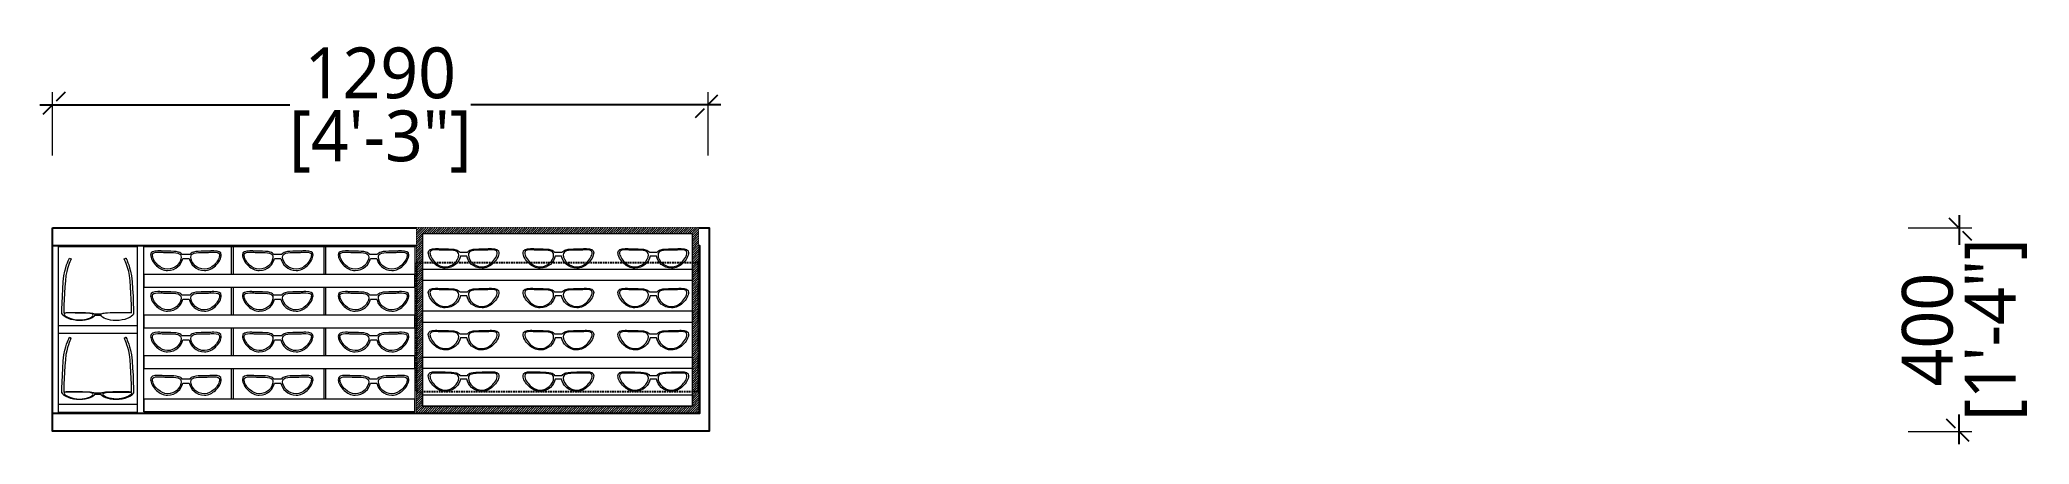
# Model space of a CAD drawing. Header units: millimetres. Extents: x 579 to 4495, y 522 to 1317.
import ezdxf

# ---------------------------------------------------------------- set-up
doc = ezdxf.new("R2010")
doc.units = ezdxf.units.MM
doc.set_wipeout_variables(frame=1)
doc.linetypes.add('DASHED', pattern=[0.75, 0.5, -0.25])
doc.linetypes.add('HIDDEN', pattern=[0.375, 0.25, -0.125])
for name, color, linetype in [('Acrylic (2)', 220, 'Continuous'), ('Layer 1', 7, 'Continuous'), ('Plywood (Common)', 22, 'Continuous'), ('wood', 49, 'Continuous')]:
    doc.layers.add(name, color=color, linetype=linetype)
doc.layers.add('HATCH', color=252, linetype='Continuous', lineweight=5)
doc.layers.add('Reference lines', color=252, linetype='Continuous', lineweight=0)
doc.styles.add('WOT-PLAN', font='segoeuil.ttf', dxfattribs={"height": 100})
doc.dimstyles.new('WOT - 100', dxfattribs={"dimtxt": 100, "dimasz": 50, "dimexe": 25, "dimexo": 25, "dimgap": 10, "dimtad": 0, "dimdec": 0, "dimzin": 0, "dimdsep": 46, "dimtxsty": 'WOT-PLAN', "dimblk": 'OBLIQUE', "dimcen": 0.09, "dimdle": 25, "dimclrd": 151, "dimclre": 151, "dimclrt": 7, "dimadec": 0, "dimazin": 0, "dimtfac": 1, "dimtdec": 0, "dimtofl": 0, "dimtmove": 0, "dimatfit": 3, "dimldrblk": 'OPEN30', "dimfxl": 100, "dimfxlon": 1, "dimtolj": 1, "dimtzin": 0, "dimlwd": -1, "dimlwe": 5, "dimarcsym": 0})

msp = doc.modelspace()

# ---------------------------------------------------------------- blocks, each defined once
blk = doc.blocks.new('A$C5BFB7B3C')
at = {"layer": 'Acrylic (2)', "lineweight": 5}
for points in [[(11, 37.5), (167.5, 37.5), (167.5, 362.5), (11, 362.5), (11, 37.5)], [(11, 192.5), (167.5, 192.5), (167.5, 207.5), (11, 207.5), (11, 192.5)], [(11, 37.5), (167.5, 37.5), (167.5, 52.5), (11, 52.5), (11, 37.5)]]:
    blk.add_lwpolyline(points, close=True, dxfattribs=at)
at = {"layer": 'Layer 1', "color": 251, "lineweight": 5}
for points, knots in [([(255.3, 347.4), (255.3, 347.4), (270.2, 347.4), (270.2, 347.4), (270.2, 347.4), (271.6, 349.8), (274.1, 351.3), (277.6, 352.3), (277.6, 352.3), (282.8, 353.8), (290, 354), (299, 354), (299, 354), (299, 354), (299, 354), (299, 354), (299, 354), (302.7, 354), (306.3, 354.2), (309.7, 354.3), (309.7, 354.3), (312.6, 354.4), (315.4, 354.6), (317.8, 354.6), (317.8, 354.6), (326.6, 354.6), (332.3, 353.2), (332.3, 346.3), (332.3, 346.3), (332.3, 346.3), (332.3, 346.3), (332.3, 346.3), (332.3, 346.3), (332.3, 340.5), (327.7, 331.8), (320.5, 325.2), (320.5, 325.2), (314.8, 319.9), (307.2, 315.9), (299, 315.9), (299, 315.9), (290.6, 315.9), (283.7, 319.2), (278.6, 323.6), (278.6, 323.6), (273.2, 328.3), (269.9, 334.5), (269.1, 339.8), (269.1, 339.8), (269.1, 339.8), (256.4, 339.8), (256.4, 339.8), (256.4, 339.8), (255.6, 334.5), (252.3, 328.3), (246.9, 323.6), (246.9, 323.6), (241.8, 319.2), (234.9, 315.9), (226.5, 315.9), (226.5, 315.9), (218.3, 315.9), (210.7, 319.9), (204.9, 325.2), (204.9, 325.2), (197.8, 331.8), (193.2, 340.5), (193.2, 346.3), (193.2, 346.3), (193.2, 346.3), (193.2, 346.3), (193.2, 346.3), (193.2, 346.3), (193.2, 353.2), (198.9, 354.6), (207.6, 354.6), (207.6, 354.6), (210.1, 354.6), (212.9, 354.4), (215.8, 354.3), (215.8, 354.3), (219.1, 354.2), (222.8, 354), (226.5, 354), (226.5, 354), (235.4, 354), (242.7, 353.8), (247.9, 352.3), (247.9, 352.3), (251.4, 351.3), (253.9, 349.8), (255.3, 347.4)], [0, 0, 0, 0, 0.043478, 0.043478, 0.043478, 0.043478, 0.086957, 0.086957, 0.086957, 0.086957, 0.130435, 0.130435, 0.130435, 0.130435, 0.173913, 0.173913, 0.173913, 0.173913, 0.217391, 0.217391, 0.217391, 0.217391, 0.26087, 0.26087, 0.26087, 0.26087, 0.304348, 0.304348, 0.304348, 0.304348, 0.347826, 0.347826, 0.347826, 0.347826, 0.391304, 0.391304, 0.391304, 0.391304, 0.434783, 0.434783, 0.434783, 0.434783, 0.478261, 0.478261, 0.478261, 0.478261, 0.521739, 0.521739, 0.521739, 0.521739, 0.565217, 0.565217, 0.565217, 0.565217, 0.608696, 0.608696, 0.608696, 0.608696, 0.652174, 0.652174, 0.652174, 0.652174, 0.695652, 0.695652, 0.695652, 0.695652, 0.73913, 0.73913, 0.73913, 0.73913, 0.782609, 0.782609, 0.782609, 0.782609, 0.826087, 0.826087, 0.826087, 0.826087, 0.869565, 0.869565, 0.869565, 0.869565, 0.913043, 0.913043, 0.913043, 0.913043, 0.956522, 0.956522, 0.956522, 0.956522, 1, 1, 1, 1]), ([(435.9, 347.4), (435.9, 347.4), (450.8, 347.4), (450.8, 347.4), (450.8, 347.4), (452.2, 349.8), (454.7, 351.3), (458.2, 352.3), (458.2, 352.3), (463.4, 353.8), (470.6, 354), (479.5, 354), (479.5, 354), (479.5, 354), (479.5, 354), (479.5, 354), (479.5, 354), (483.3, 354), (486.9, 354.2), (490.3, 354.3), (490.3, 354.3), (493.2, 354.4), (496, 354.6), (498.4, 354.6), (498.4, 354.6), (507.2, 354.6), (512.9, 353.2), (512.9, 346.3), (512.9, 346.3), (512.9, 346.3), (512.9, 346.3), (512.9, 346.3), (512.9, 346.3), (512.9, 340.5), (508.3, 331.8), (501.1, 325.2), (501.1, 325.2), (495.3, 319.9), (487.8, 315.9), (479.5, 315.9), (479.5, 315.9), (471.2, 315.9), (464.3, 319.2), (459.2, 323.6), (459.2, 323.6), (453.8, 328.3), (450.5, 334.5), (449.7, 339.8), (449.7, 339.8), (449.7, 339.8), (437, 339.8), (437, 339.8), (437, 339.8), (436.2, 334.5), (432.8, 328.3), (427.5, 323.6), (427.5, 323.6), (422.4, 319.2), (415.5, 315.9), (407.1, 315.9), (407.1, 315.9), (398.8, 315.9), (391.3, 319.9), (385.5, 325.2), (385.5, 325.2), (378.4, 331.8), (373.8, 340.5), (373.8, 346.3), (373.8, 346.3), (373.8, 346.3), (373.8, 346.3), (373.8, 346.3), (373.8, 346.3), (373.8, 353.2), (379.5, 354.6), (388.2, 354.6), (388.2, 354.6), (390.7, 354.6), (393.5, 354.4), (396.4, 354.3), (396.4, 354.3), (399.7, 354.2), (403.3, 354), (407.1, 354), (407.1, 354), (416, 354), (423.3, 353.8), (428.5, 352.3), (428.5, 352.3), (431.9, 351.3), (434.4, 349.8), (435.9, 347.4)], [0, 0, 0, 0, 0.043478, 0.043478, 0.043478, 0.043478, 0.086957, 0.086957, 0.086957, 0.086957, 0.130435, 0.130435, 0.130435, 0.130435, 0.173913, 0.173913, 0.173913, 0.173913, 0.217391, 0.217391, 0.217391, 0.217391, 0.26087, 0.26087, 0.26087, 0.26087, 0.304348, 0.304348, 0.304348, 0.304348, 0.347826, 0.347826, 0.347826, 0.347826, 0.391304, 0.391304, 0.391304, 0.391304, 0.434783, 0.434783, 0.434783, 0.434783, 0.478261, 0.478261, 0.478261, 0.478261, 0.521739, 0.521739, 0.521739, 0.521739, 0.565217, 0.565217, 0.565217, 0.565217, 0.608696, 0.608696, 0.608696, 0.608696, 0.652174, 0.652174, 0.652174, 0.652174, 0.695652, 0.695652, 0.695652, 0.695652, 0.73913, 0.73913, 0.73913, 0.73913, 0.782609, 0.782609, 0.782609, 0.782609, 0.826087, 0.826087, 0.826087, 0.826087, 0.869565, 0.869565, 0.869565, 0.869565, 0.913043, 0.913043, 0.913043, 0.913043, 0.956522, 0.956522, 0.956522, 0.956522, 1, 1, 1, 1]), ([(159.7, 230.3), (159.7, 230.5), (158.6, 295.7), (153.7, 314.8), (153.7, 314.8), (148.7, 333.9), (144.5, 340.5), (144.5, 340.6), (144.5, 340.6), (144.5, 340.6), (141, 338.8), (141, 338.8), (141, 338.8), (141.1, 338.8), (145.2, 332.4), (150, 313.8), (150, 313.8), (154.2, 297.4), (155.6, 245), (155.8, 232.7), (155.8, 232.7), (153.3, 233.4), (149.3, 233.6), (144.3, 233.6), (144.3, 233.6), (141.9, 233.6), (139.1, 233.6), (136.2, 233.5), (136.2, 233.5), (132.8, 233.5), (129.2, 233.4), (125.4, 233.4), (125.4, 233.4), (116.5, 233.4), (109.3, 233.3), (104.1, 232.7), (104.1, 232.7), (100.6, 232.3), (98.1, 231.6), (96.7, 230.7), (96.7, 230.7), (96.7, 230.7), (81.8, 230.7), (81.8, 230.7), (81.8, 230.7), (80.4, 231.6), (77.8, 232.3), (74.4, 232.7), (74.4, 232.7), (69.2, 233.3), (61.9, 233.4), (53, 233.4), (53, 233.4), (53, 233.4), (53, 233.4), (53, 233.4), (53, 233.4), (49.2, 233.4), (45.6, 233.5), (42.3, 233.5), (42.3, 233.5), (39.3, 233.6), (36.6, 233.6), (34.1, 233.6), (34.1, 233.6), (28.8, 233.6), (24.6, 233.4), (22.1, 232.6), (22.1, 232.6), (22.4, 244.5), (23.7, 297.3), (27.9, 313.8), (27.9, 313.8), (32.8, 332.4), (36.9, 338.8), (36.9, 338.8), (36.9, 338.8), (36.9, 338.8), (33.5, 340.6), (33.5, 340.6), (33.5, 340.6), (33.5, 340.5), (29.2, 333.9), (24.2, 314.8), (24.2, 314.8), (19.3, 295.7), (18.2, 230.5), (18.2, 230.3), (18.2, 230.3), (18.2, 230.3), (19.7, 230.2), (19.7, 230.2), (19.7, 230.2), (19.7, 230.2), (19.7, 230.2), (19.7, 230.2), (19.7, 230.2), (19.7, 230.2), (19.7, 230.2), (19.7, 230.2), (19.7, 230.2), (19.7, 227.9), (24.3, 224.3), (31.4, 221.5), (31.4, 221.5), (37.2, 219.4), (44.7, 217.7), (53, 217.7), (53, 217.7), (61.3, 217.7), (68.3, 219.1), (73.4, 220.9), (73.4, 220.9), (78.7, 222.8), (82.1, 225.4), (82.9, 227.5), (82.9, 227.5), (82.9, 227.5), (95.6, 227.5), (95.6, 227.5), (95.6, 227.5), (96.4, 225.4), (99.7, 222.8), (105.1, 220.9), (105.1, 220.9), (110.2, 219.1), (117.1, 217.7), (125.4, 217.7), (125.4, 217.7), (133.7, 217.7), (141.2, 219.4), (147, 221.5), (147, 221.5), (154.2, 224.3), (158.8, 227.9), (158.8, 230.2), (158.8, 230.2), (158.8, 230.2), (158.8, 230.2), (158.8, 230.2), (158.8, 230.2), (158.8, 230.2), (158.8, 230.3), (158.8, 230.3), (158.8, 230.3), (158.8, 230.3), (159.7, 230.3), (159.7, 230.3)], [0, 0, 0, 0, 0.027027, 0.027027, 0.027027, 0.027027, 0.054054, 0.054054, 0.054054, 0.054054, 0.081081, 0.081081, 0.081081, 0.081081, 0.108108, 0.108108, 0.108108, 0.108108, 0.135135, 0.135135, 0.135135, 0.135135, 0.162162, 0.162162, 0.162162, 0.162162, 0.189189, 0.189189, 0.189189, 0.189189, 0.216216, 0.216216, 0.216216, 0.216216, 0.243243, 0.243243, 0.243243, 0.243243, 0.27027, 0.27027, 0.27027, 0.27027, 0.297297, 0.297297, 0.297297, 0.297297, 0.324324, 0.324324, 0.324324, 0.324324, 0.351351, 0.351351, 0.351351, 0.351351, 0.378378, 0.378378, 0.378378, 0.378378, 0.405405, 0.405405, 0.405405, 0.405405, 0.432432, 0.432432, 0.432432, 0.432432, 0.459459, 0.459459, 0.459459, 0.459459, 0.486486, 0.486486, 0.486486, 0.486486, 0.513514, 0.513514, 0.513514, 0.513514, 0.540541, 0.540541, 0.540541, 0.540541, 0.567568, 0.567568, 0.567568, 0.567568, 0.594595, 0.594595, 0.594595, 0.594595, 0.621622, 0.621622, 0.621622, 0.621622, 0.648649, 0.648649, 0.648649, 0.648649, 0.675676, 0.675676, 0.675676, 0.675676, 0.702703, 0.702703, 0.702703, 0.702703, 0.72973, 0.72973, 0.72973, 0.72973, 0.756757, 0.756757, 0.756757, 0.756757, 0.783784, 0.783784, 0.783784, 0.783784, 0.810811, 0.810811, 0.810811, 0.810811, 0.837838, 0.837838, 0.837838, 0.837838, 0.864865, 0.864865, 0.864865, 0.864865, 0.891892, 0.891892, 0.891892, 0.891892, 0.918919, 0.918919, 0.918919, 0.918919, 0.945946, 0.945946, 0.945946, 0.945946, 0.972973, 0.972973, 0.972973, 0.972973, 1, 1, 1, 1]), ([(246.7, 350), (242.1, 351.3), (235.1, 351.5), (226.5, 351.5), (226.5, 351.5), (222.7, 351.5), (219, 351.7), (215.6, 351.8), (215.6, 351.8), (212.8, 351.9), (210.1, 352), (207.6, 352), (207.6, 352), (200.9, 352), (196.5, 351.1), (196.5, 346.3), (196.5, 346.3), (196.5, 346.3), (196.5, 346.3), (196.5, 346.3), (196.5, 346.3), (196.5, 341.1), (200.7, 333), (207.5, 326.8), (207.5, 326.8), (212.7, 322), (219.3, 318.5), (226.5, 318.5), (226.5, 318.5), (233.8, 318.5), (239.9, 321.3), (244.4, 325.3), (244.4, 325.3), (250.1, 330.2), (253.3, 337), (253.3, 342.1), (253.3, 342.1), (253.3, 346.4), (251, 348.7), (246.7, 350)], [0, 0, 0, 0, 0.1, 0.1, 0.1, 0.1, 0.2, 0.2, 0.2, 0.2, 0.3, 0.3, 0.3, 0.3, 0.4, 0.4, 0.4, 0.4, 0.5, 0.5, 0.5, 0.5, 0.6, 0.6, 0.6, 0.6, 0.7, 0.7, 0.7, 0.7, 0.8, 0.8, 0.8, 0.8, 0.9, 0.9, 0.9, 0.9, 1, 1, 1, 1]), ([(299, 351.5), (290.4, 351.5), (283.4, 351.3), (278.8, 350), (278.8, 350), (274.5, 348.7), (272.2, 346.4), (272.2, 342.1), (272.2, 342.1), (272.2, 337), (275.4, 330.2), (281.1, 325.3), (281.1, 325.3), (285.6, 321.3), (291.7, 318.5), (299, 318.5), (299, 318.5), (306.1, 318.5), (312.8, 322), (318, 326.8), (318, 326.8), (324.7, 333), (329, 341.1), (329, 346.3), (329, 346.3), (329, 346.3), (329, 346.3), (329, 346.3), (329, 346.3), (329, 351.1), (324.6, 352), (317.8, 352), (317.8, 352), (315.4, 352), (312.7, 351.9), (309.9, 351.8), (309.9, 351.8), (306.5, 351.7), (302.8, 351.5), (299, 351.5), (299, 351.5), (299, 351.5), (299, 351.5), (299, 351.5)], [0, 0, 0, 0, 0.090909, 0.090909, 0.090909, 0.090909, 0.181818, 0.181818, 0.181818, 0.181818, 0.272727, 0.272727, 0.272727, 0.272727, 0.363636, 0.363636, 0.363636, 0.363636, 0.454545, 0.454545, 0.454545, 0.454545, 0.545455, 0.545455, 0.545455, 0.545455, 0.636364, 0.636364, 0.636364, 0.636364, 0.727273, 0.727273, 0.727273, 0.727273, 0.818182, 0.818182, 0.818182, 0.818182, 0.909091, 0.909091, 0.909091, 0.909091, 1, 1, 1, 1]), ([(427.3, 350), (422.6, 351.3), (415.7, 351.5), (407.1, 351.5), (407.1, 351.5), (403.3, 351.5), (399.6, 351.7), (396.2, 351.8), (396.2, 351.8), (393.4, 351.9), (390.7, 352), (388.2, 352), (388.2, 352), (381.5, 352), (377.1, 351.1), (377.1, 346.3), (377.1, 346.3), (377.1, 346.3), (377.1, 346.3), (377.1, 346.3), (377.1, 346.3), (377.1, 341.1), (381.3, 333), (388, 326.8), (388, 326.8), (393.3, 322), (399.9, 318.5), (407.1, 318.5), (407.1, 318.5), (414.4, 318.5), (420.5, 321.3), (425, 325.3), (425, 325.3), (430.7, 330.2), (433.9, 337), (433.9, 342.1), (433.9, 342.1), (433.9, 346.4), (431.5, 348.7), (427.3, 350)], [0, 0, 0, 0, 0.1, 0.1, 0.1, 0.1, 0.2, 0.2, 0.2, 0.2, 0.3, 0.3, 0.3, 0.3, 0.4, 0.4, 0.4, 0.4, 0.5, 0.5, 0.5, 0.5, 0.6, 0.6, 0.6, 0.6, 0.7, 0.7, 0.7, 0.7, 0.8, 0.8, 0.8, 0.8, 0.9, 0.9, 0.9, 0.9, 1, 1, 1, 1]), ([(479.5, 351.5), (471, 351.5), (464, 351.3), (459.4, 350), (459.4, 350), (455.1, 348.7), (452.8, 346.4), (452.8, 342.1), (452.8, 342.1), (452.8, 337), (456, 330.2), (461.6, 325.3), (461.6, 325.3), (466.2, 321.3), (472.3, 318.5), (479.5, 318.5), (479.5, 318.5), (486.7, 318.5), (493.4, 322), (498.6, 326.8), (498.6, 326.8), (505.3, 333), (509.6, 341.1), (509.6, 346.3), (509.6, 346.3), (509.6, 346.3), (509.6, 346.3), (509.6, 346.3), (509.6, 346.3), (509.6, 351.1), (505.2, 352), (498.4, 352), (498.4, 352), (496, 352), (493.3, 351.9), (490.4, 351.8), (490.4, 351.8), (487, 351.7), (483.4, 351.5), (479.5, 351.5), (479.5, 351.5), (479.5, 351.5), (479.5, 351.5), (479.5, 351.5)], [0, 0, 0, 0, 0.090909, 0.090909, 0.090909, 0.090909, 0.181818, 0.181818, 0.181818, 0.181818, 0.272727, 0.272727, 0.272727, 0.272727, 0.363636, 0.363636, 0.363636, 0.363636, 0.454545, 0.454545, 0.454545, 0.454545, 0.545455, 0.545455, 0.545455, 0.545455, 0.636364, 0.636364, 0.636364, 0.636364, 0.727273, 0.727273, 0.727273, 0.727273, 0.818182, 0.818182, 0.818182, 0.818182, 0.909091, 0.909091, 0.909091, 0.909091, 1, 1, 1, 1]), ([(615.9, 350), (611.3, 351.3), (604.3, 351.5), (595.7, 351.5), (595.7, 351.5), (591.9, 351.5), (588.3, 351.7), (584.8, 351.8), (584.8, 351.8), (582, 351.9), (579.3, 352), (576.9, 352), (576.9, 352), (570.1, 352), (565.7, 351.1), (565.7, 346.3), (565.7, 346.3), (565.7, 346.3), (565.7, 346.3), (565.7, 346.3), (565.7, 346.3), (565.7, 341.1), (570, 333), (576.7, 326.8), (576.7, 326.8), (581.9, 322), (588.6, 318.5), (595.7, 318.5), (595.7, 318.5), (603, 318.5), (609.1, 321.3), (613.7, 325.3), (613.7, 325.3), (619.3, 330.2), (622.5, 337), (622.5, 342.1), (622.5, 342.1), (622.5, 346.4), (620.2, 348.7), (615.9, 350)], [0, 0, 0, 0, 0.1, 0.1, 0.1, 0.1, 0.2, 0.2, 0.2, 0.2, 0.3, 0.3, 0.3, 0.3, 0.4, 0.4, 0.4, 0.4, 0.5, 0.5, 0.5, 0.5, 0.6, 0.6, 0.6, 0.6, 0.7, 0.7, 0.7, 0.7, 0.8, 0.8, 0.8, 0.8, 0.9, 0.9, 0.9, 0.9, 1, 1, 1, 1]), ([(255.3, 267.4), (255.3, 267.4), (270.2, 267.4), (270.2, 267.4), (270.2, 267.4), (271.6, 269.8), (274.1, 271.3), (277.6, 272.3), (277.6, 272.3), (282.8, 273.8), (290, 274), (299, 274), (299, 274), (299, 274), (299, 274), (299, 274), (299, 274), (302.7, 274), (306.3, 274.2), (309.7, 274.3), (309.7, 274.3), (312.6, 274.4), (315.4, 274.6), (317.8, 274.6), (317.8, 274.6), (326.6, 274.6), (332.3, 273.2), (332.3, 266.3), (332.3, 266.3), (332.3, 266.3), (332.3, 266.3), (332.3, 266.3), (332.3, 266.3), (332.3, 260.5), (327.7, 251.8), (320.5, 245.2), (320.5, 245.2), (314.8, 239.9), (307.2, 235.9), (299, 235.9), (299, 235.9), (290.6, 235.9), (283.7, 239.2), (278.6, 243.6), (278.6, 243.6), (273.2, 248.3), (269.9, 254.5), (269.1, 259.8), (269.1, 259.8), (269.1, 259.8), (256.4, 259.8), (256.4, 259.8), (256.4, 259.8), (255.6, 254.5), (252.3, 248.3), (246.9, 243.6), (246.9, 243.6), (241.8, 239.2), (234.9, 235.9), (226.5, 235.9), (226.5, 235.9), (218.3, 235.9), (210.7, 239.9), (204.9, 245.2), (204.9, 245.2), (197.8, 251.8), (193.2, 260.5), (193.2, 266.3), (193.2, 266.3), (193.2, 266.3), (193.2, 266.3), (193.2, 266.3), (193.2, 266.3), (193.2, 273.2), (198.9, 274.6), (207.6, 274.6), (207.6, 274.6), (210.1, 274.6), (212.9, 274.4), (215.8, 274.3), (215.8, 274.3), (219.1, 274.2), (222.8, 274), (226.5, 274), (226.5, 274), (235.4, 274), (242.7, 273.8), (247.9, 272.3), (247.9, 272.3), (251.4, 271.3), (253.9, 269.8), (255.3, 267.4)], [0, 0, 0, 0, 0.043478, 0.043478, 0.043478, 0.043478, 0.086957, 0.086957, 0.086957, 0.086957, 0.130435, 0.130435, 0.130435, 0.130435, 0.173913, 0.173913, 0.173913, 0.173913, 0.217391, 0.217391, 0.217391, 0.217391, 0.26087, 0.26087, 0.26087, 0.26087, 0.304348, 0.304348, 0.304348, 0.304348, 0.347826, 0.347826, 0.347826, 0.347826, 0.391304, 0.391304, 0.391304, 0.391304, 0.434783, 0.434783, 0.434783, 0.434783, 0.478261, 0.478261, 0.478261, 0.478261, 0.521739, 0.521739, 0.521739, 0.521739, 0.565217, 0.565217, 0.565217, 0.565217, 0.608696, 0.608696, 0.608696, 0.608696, 0.652174, 0.652174, 0.652174, 0.652174, 0.695652, 0.695652, 0.695652, 0.695652, 0.73913, 0.73913, 0.73913, 0.73913, 0.782609, 0.782609, 0.782609, 0.782609, 0.826087, 0.826087, 0.826087, 0.826087, 0.869565, 0.869565, 0.869565, 0.869565, 0.913043, 0.913043, 0.913043, 0.913043, 0.956522, 0.956522, 0.956522, 0.956522, 1, 1, 1, 1]), ([(435.9, 267.4), (435.9, 267.4), (450.8, 267.4), (450.8, 267.4), (450.8, 267.4), (452.2, 269.8), (454.7, 271.3), (458.2, 272.3), (458.2, 272.3), (463.4, 273.8), (470.6, 274), (479.5, 274), (479.5, 274), (479.5, 274), (479.5, 274), (479.5, 274), (479.5, 274), (483.3, 274), (486.9, 274.2), (490.3, 274.3), (490.3, 274.3), (493.2, 274.4), (496, 274.6), (498.4, 274.6), (498.4, 274.6), (507.2, 274.6), (512.9, 273.2), (512.9, 266.3), (512.9, 266.3), (512.9, 266.3), (512.9, 266.3), (512.9, 266.3), (512.9, 266.3), (512.9, 260.5), (508.3, 251.8), (501.1, 245.2), (501.1, 245.2), (495.3, 239.9), (487.8, 235.9), (479.5, 235.9), (479.5, 235.9), (471.2, 235.9), (464.3, 239.2), (459.2, 243.6), (459.2, 243.6), (453.8, 248.3), (450.5, 254.5), (449.7, 259.8), (449.7, 259.8), (449.7, 259.8), (437, 259.8), (437, 259.8), (437, 259.8), (436.2, 254.5), (432.8, 248.3), (427.5, 243.6), (427.5, 243.6), (422.4, 239.2), (415.5, 235.9), (407.1, 235.9), (407.1, 235.9), (398.8, 235.9), (391.3, 239.9), (385.5, 245.2), (385.5, 245.2), (378.4, 251.8), (373.8, 260.5), (373.8, 266.3), (373.8, 266.3), (373.8, 266.3), (373.8, 266.3), (373.8, 266.3), (373.8, 266.3), (373.8, 273.2), (379.5, 274.6), (388.2, 274.6), (388.2, 274.6), (390.7, 274.6), (393.5, 274.4), (396.4, 274.3), (396.4, 274.3), (399.7, 274.2), (403.3, 274), (407.1, 274), (407.1, 274), (416, 274), (423.3, 273.8), (428.5, 272.3), (428.5, 272.3), (431.9, 271.3), (434.4, 269.8), (435.9, 267.4)], [0, 0, 0, 0, 0.043478, 0.043478, 0.043478, 0.043478, 0.086957, 0.086957, 0.086957, 0.086957, 0.130435, 0.130435, 0.130435, 0.130435, 0.173913, 0.173913, 0.173913, 0.173913, 0.217391, 0.217391, 0.217391, 0.217391, 0.26087, 0.26087, 0.26087, 0.26087, 0.304348, 0.304348, 0.304348, 0.304348, 0.347826, 0.347826, 0.347826, 0.347826, 0.391304, 0.391304, 0.391304, 0.391304, 0.434783, 0.434783, 0.434783, 0.434783, 0.478261, 0.478261, 0.478261, 0.478261, 0.521739, 0.521739, 0.521739, 0.521739, 0.565217, 0.565217, 0.565217, 0.565217, 0.608696, 0.608696, 0.608696, 0.608696, 0.652174, 0.652174, 0.652174, 0.652174, 0.695652, 0.695652, 0.695652, 0.695652, 0.73913, 0.73913, 0.73913, 0.73913, 0.782609, 0.782609, 0.782609, 0.782609, 0.826087, 0.826087, 0.826087, 0.826087, 0.869565, 0.869565, 0.869565, 0.869565, 0.913043, 0.913043, 0.913043, 0.913043, 0.956522, 0.956522, 0.956522, 0.956522, 1, 1, 1, 1]), ([(246.7, 270), (242.1, 271.3), (235.1, 271.5), (226.5, 271.5), (226.5, 271.5), (222.7, 271.5), (219, 271.7), (215.6, 271.8), (215.6, 271.8), (212.8, 271.9), (210.1, 272), (207.6, 272), (207.6, 272), (200.9, 272), (196.5, 271.1), (196.5, 266.3), (196.5, 266.3), (196.5, 266.3), (196.5, 266.3), (196.5, 266.3), (196.5, 266.3), (196.5, 261.1), (200.7, 253), (207.5, 246.8), (207.5, 246.8), (212.7, 242), (219.3, 238.5), (226.5, 238.5), (226.5, 238.5), (233.8, 238.5), (239.9, 241.3), (244.4, 245.3), (244.4, 245.3), (250.1, 250.2), (253.3, 257), (253.3, 262.1), (253.3, 262.1), (253.3, 266.4), (251, 268.7), (246.7, 270)], [0, 0, 0, 0, 0.1, 0.1, 0.1, 0.1, 0.2, 0.2, 0.2, 0.2, 0.3, 0.3, 0.3, 0.3, 0.4, 0.4, 0.4, 0.4, 0.5, 0.5, 0.5, 0.5, 0.6, 0.6, 0.6, 0.6, 0.7, 0.7, 0.7, 0.7, 0.8, 0.8, 0.8, 0.8, 0.9, 0.9, 0.9, 0.9, 1, 1, 1, 1]), ([(299, 271.5), (290.4, 271.5), (283.4, 271.3), (278.8, 270), (278.8, 270), (274.5, 268.7), (272.2, 266.4), (272.2, 262.1), (272.2, 262.1), (272.2, 257), (275.4, 250.2), (281.1, 245.3), (281.1, 245.3), (285.6, 241.3), (291.7, 238.5), (299, 238.5), (299, 238.5), (306.1, 238.5), (312.8, 242), (318, 246.8), (318, 246.8), (324.7, 253), (329, 261.1), (329, 266.3), (329, 266.3), (329, 266.3), (329, 266.3), (329, 266.3), (329, 266.3), (329, 271.1), (324.6, 272), (317.8, 272), (317.8, 272), (315.4, 272), (312.7, 271.9), (309.9, 271.8), (309.9, 271.8), (306.5, 271.7), (302.8, 271.5), (299, 271.5), (299, 271.5), (299, 271.5), (299, 271.5), (299, 271.5)], [0, 0, 0, 0, 0.090909, 0.090909, 0.090909, 0.090909, 0.181818, 0.181818, 0.181818, 0.181818, 0.272727, 0.272727, 0.272727, 0.272727, 0.363636, 0.363636, 0.363636, 0.363636, 0.454545, 0.454545, 0.454545, 0.454545, 0.545455, 0.545455, 0.545455, 0.545455, 0.636364, 0.636364, 0.636364, 0.636364, 0.727273, 0.727273, 0.727273, 0.727273, 0.818182, 0.818182, 0.818182, 0.818182, 0.909091, 0.909091, 0.909091, 0.909091, 1, 1, 1, 1]), ([(427.3, 270), (422.6, 271.3), (415.7, 271.5), (407.1, 271.5), (407.1, 271.5), (403.3, 271.5), (399.6, 271.7), (396.2, 271.8), (396.2, 271.8), (393.4, 271.9), (390.7, 272), (388.2, 272), (388.2, 272), (381.5, 272), (377.1, 271.1), (377.1, 266.3), (377.1, 266.3), (377.1, 266.3), (377.1, 266.3), (377.1, 266.3), (377.1, 266.3), (377.1, 261.1), (381.3, 253), (388, 246.8), (388, 246.8), (393.3, 242), (399.9, 238.5), (407.1, 238.5), (407.1, 238.5), (414.4, 238.5), (420.5, 241.3), (425, 245.3), (425, 245.3), (430.7, 250.2), (433.9, 257), (433.9, 262.1), (433.9, 262.1), (433.9, 266.4), (431.5, 268.7), (427.3, 270)], [0, 0, 0, 0, 0.1, 0.1, 0.1, 0.1, 0.2, 0.2, 0.2, 0.2, 0.3, 0.3, 0.3, 0.3, 0.4, 0.4, 0.4, 0.4, 0.5, 0.5, 0.5, 0.5, 0.6, 0.6, 0.6, 0.6, 0.7, 0.7, 0.7, 0.7, 0.8, 0.8, 0.8, 0.8, 0.9, 0.9, 0.9, 0.9, 1, 1, 1, 1]), ([(479.5, 271.5), (471, 271.5), (464, 271.3), (459.4, 270), (459.4, 270), (455.1, 268.7), (452.8, 266.4), (452.8, 262.1), (452.8, 262.1), (452.8, 257), (456, 250.2), (461.6, 245.3), (461.6, 245.3), (466.2, 241.3), (472.3, 238.5), (479.5, 238.5), (479.5, 238.5), (486.7, 238.5), (493.4, 242), (498.6, 246.8), (498.6, 246.8), (505.3, 253), (509.6, 261.1), (509.6, 266.3), (509.6, 266.3), (509.6, 266.3), (509.6, 266.3), (509.6, 266.3), (509.6, 266.3), (509.6, 271.1), (505.2, 272), (498.4, 272), (498.4, 272), (496, 272), (493.3, 271.9), (490.4, 271.8), (490.4, 271.8), (487, 271.7), (483.4, 271.5), (479.5, 271.5), (479.5, 271.5), (479.5, 271.5), (479.5, 271.5), (479.5, 271.5)], [0, 0, 0, 0, 0.090909, 0.090909, 0.090909, 0.090909, 0.181818, 0.181818, 0.181818, 0.181818, 0.272727, 0.272727, 0.272727, 0.272727, 0.363636, 0.363636, 0.363636, 0.363636, 0.454545, 0.454545, 0.454545, 0.454545, 0.545455, 0.545455, 0.545455, 0.545455, 0.636364, 0.636364, 0.636364, 0.636364, 0.727273, 0.727273, 0.727273, 0.727273, 0.818182, 0.818182, 0.818182, 0.818182, 0.909091, 0.909091, 0.909091, 0.909091, 1, 1, 1, 1]), ([(615.9, 270), (611.3, 271.3), (604.3, 271.5), (595.7, 271.5), (595.7, 271.5), (591.9, 271.5), (588.3, 271.7), (584.8, 271.8), (584.8, 271.8), (582, 271.9), (579.3, 272), (576.9, 272), (576.9, 272), (570.1, 272), (565.7, 271.1), (565.7, 266.3), (565.7, 266.3), (565.7, 266.3), (565.7, 266.3), (565.7, 266.3), (565.7, 266.3), (565.7, 261.1), (570, 253), (576.7, 246.8), (576.7, 246.8), (581.9, 242), (588.6, 238.5), (595.7, 238.5), (595.7, 238.5), (603, 238.5), (609.1, 241.3), (613.7, 245.3), (613.7, 245.3), (619.3, 250.2), (622.5, 257), (622.5, 262.1), (622.5, 262.1), (622.5, 266.4), (620.2, 268.7), (615.9, 270)], [0, 0, 0, 0, 0.1, 0.1, 0.1, 0.1, 0.2, 0.2, 0.2, 0.2, 0.3, 0.3, 0.3, 0.3, 0.4, 0.4, 0.4, 0.4, 0.5, 0.5, 0.5, 0.5, 0.6, 0.6, 0.6, 0.6, 0.7, 0.7, 0.7, 0.7, 0.8, 0.8, 0.8, 0.8, 0.9, 0.9, 0.9, 0.9, 1, 1, 1, 1]), ([(53, 232.4), (61.6, 232.4), (68.5, 232.3), (73.2, 231.7), (73.2, 231.7), (77.4, 231.2), (79.8, 230.3), (79.8, 228.5), (79.8, 228.5), (79.8, 226.4), (76.6, 223.6), (70.9, 221.6), (70.9, 221.6), (66.4, 220), (60.3, 218.8), (53, 218.8), (53, 218.8), (45.8, 218.8), (39.2, 220.2), (33.9, 222.2), (33.9, 222.2), (27.2, 224.7), (22.9, 228.1), (22.9, 230.2), (22.9, 230.2), (22.9, 230.2), (23, 230.2), (23, 230.2), (23, 230.2), (23, 232.2), (27.3, 232.6), (34.1, 232.6), (34.1, 232.6), (36.6, 232.6), (39.2, 232.5), (42.1, 232.5), (42.1, 232.5), (45.5, 232.4), (49.2, 232.4), (53, 232.4), (53, 232.4), (53, 232.4), (53, 232.4), (53, 232.4)], [0, 0, 0, 0, 0.090909, 0.090909, 0.090909, 0.090909, 0.181818, 0.181818, 0.181818, 0.181818, 0.272727, 0.272727, 0.272727, 0.272727, 0.363636, 0.363636, 0.363636, 0.363636, 0.454545, 0.454545, 0.454545, 0.454545, 0.545455, 0.545455, 0.545455, 0.545455, 0.636364, 0.636364, 0.636364, 0.636364, 0.727273, 0.727273, 0.727273, 0.727273, 0.818182, 0.818182, 0.818182, 0.818182, 0.909091, 0.909091, 0.909091, 0.909091, 1, 1, 1, 1]), ([(159.7, 74.8), (159.7, 75), (158.6, 140.3), (153.7, 159.3), (153.7, 159.3), (148.7, 178.4), (144.5, 185.1), (144.5, 185.1), (144.5, 185.1), (144.5, 185.1), (141, 183.3), (141, 183.3), (141, 183.3), (141.1, 183.3), (145.2, 177), (150, 158.3), (150, 158.3), (154.2, 141.9), (155.6, 89.5), (155.8, 77.3), (155.8, 77.3), (153.3, 78), (149.3, 78.2), (144.3, 78.2), (144.3, 78.2), (141.9, 78.2), (139.1, 78.1), (136.2, 78.1), (136.2, 78.1), (132.8, 78), (129.2, 77.9), (125.4, 77.9), (125.4, 77.9), (116.5, 77.9), (109.3, 77.8), (104.1, 77.2), (104.1, 77.2), (100.6, 76.8), (98.1, 76.2), (96.7, 75.2), (96.7, 75.2), (96.7, 75.2), (81.8, 75.2), (81.8, 75.2), (81.8, 75.2), (80.4, 76.2), (77.8, 76.8), (74.4, 77.2), (74.4, 77.2), (69.2, 77.8), (61.9, 77.9), (53, 77.9), (53, 77.9), (53, 77.9), (53, 77.9), (53, 77.9), (53, 77.9), (49.2, 77.9), (45.6, 78), (42.3, 78.1), (42.3, 78.1), (39.3, 78.1), (36.6, 78.2), (34.1, 78.2), (34.1, 78.2), (28.8, 78.2), (24.6, 77.9), (22.1, 77.1), (22.1, 77.1), (22.4, 89), (23.7, 141.9), (27.9, 158.3), (27.9, 158.3), (32.8, 177), (36.9, 183.3), (36.9, 183.3), (36.9, 183.3), (36.9, 183.3), (33.5, 185.1), (33.5, 185.1), (33.5, 185.1), (33.5, 185.1), (29.2, 178.4), (24.2, 159.3), (24.2, 159.3), (19.3, 140.3), (18.2, 75), (18.2, 74.8), (18.2, 74.8), (18.2, 74.8), (19.7, 74.8), (19.7, 74.8), (19.7, 74.8), (19.7, 74.8), (19.7, 74.7), (19.7, 74.7), (19.7, 74.7), (19.7, 74.7), (19.7, 74.7), (19.7, 74.7), (19.7, 74.7), (19.7, 72.4), (24.3, 68.8), (31.4, 66.1), (31.4, 66.1), (37.2, 63.9), (44.7, 62.3), (53, 62.3), (53, 62.3), (61.3, 62.3), (68.3, 63.6), (73.4, 65.4), (73.4, 65.4), (78.7, 67.4), (82.1, 69.9), (82.9, 72.1), (82.9, 72.1), (82.9, 72.1), (95.6, 72.1), (95.6, 72.1), (95.6, 72.1), (96.4, 69.9), (99.7, 67.4), (105.1, 65.4), (105.1, 65.4), (110.2, 63.6), (117.1, 62.3), (125.4, 62.3), (125.4, 62.3), (133.7, 62.3), (141.2, 63.9), (147, 66.1), (147, 66.1), (154.2, 68.8), (158.8, 72.4), (158.8, 74.7), (158.8, 74.7), (158.8, 74.7), (158.8, 74.7), (158.8, 74.7), (158.8, 74.7), (158.8, 74.7), (158.8, 74.8), (158.8, 74.8), (158.8, 74.8), (158.8, 74.8), (159.7, 74.8), (159.7, 74.8)], [0, 0, 0, 0, 0.027027, 0.027027, 0.027027, 0.027027, 0.054054, 0.054054, 0.054054, 0.054054, 0.081081, 0.081081, 0.081081, 0.081081, 0.108108, 0.108108, 0.108108, 0.108108, 0.135135, 0.135135, 0.135135, 0.135135, 0.162162, 0.162162, 0.162162, 0.162162, 0.189189, 0.189189, 0.189189, 0.189189, 0.216216, 0.216216, 0.216216, 0.216216, 0.243243, 0.243243, 0.243243, 0.243243, 0.27027, 0.27027, 0.27027, 0.27027, 0.297297, 0.297297, 0.297297, 0.297297, 0.324324, 0.324324, 0.324324, 0.324324, 0.351351, 0.351351, 0.351351, 0.351351, 0.378378, 0.378378, 0.378378, 0.378378, 0.405405, 0.405405, 0.405405, 0.405405, 0.432432, 0.432432, 0.432432, 0.432432, 0.459459, 0.459459, 0.459459, 0.459459, 0.486486, 0.486486, 0.486486, 0.486486, 0.513514, 0.513514, 0.513514, 0.513514, 0.540541, 0.540541, 0.540541, 0.540541, 0.567568, 0.567568, 0.567568, 0.567568, 0.594595, 0.594595, 0.594595, 0.594595, 0.621622, 0.621622, 0.621622, 0.621622, 0.648649, 0.648649, 0.648649, 0.648649, 0.675676, 0.675676, 0.675676, 0.675676, 0.702703, 0.702703, 0.702703, 0.702703, 0.72973, 0.72973, 0.72973, 0.72973, 0.756757, 0.756757, 0.756757, 0.756757, 0.783784, 0.783784, 0.783784, 0.783784, 0.810811, 0.810811, 0.810811, 0.810811, 0.837838, 0.837838, 0.837838, 0.837838, 0.864865, 0.864865, 0.864865, 0.864865, 0.891892, 0.891892, 0.891892, 0.891892, 0.918919, 0.918919, 0.918919, 0.918919, 0.945946, 0.945946, 0.945946, 0.945946, 0.972973, 0.972973, 0.972973, 0.972973, 1, 1, 1, 1]), ([(255.3, 187.4), (255.3, 187.4), (270.2, 187.4), (270.2, 187.4), (270.2, 187.4), (271.6, 189.8), (274.1, 191.3), (277.6, 192.3), (277.6, 192.3), (282.8, 193.8), (290, 194), (299, 194), (299, 194), (299, 194), (299, 194), (299, 194), (299, 194), (302.7, 194), (306.3, 194.2), (309.7, 194.3), (309.7, 194.3), (312.6, 194.4), (315.4, 194.6), (317.8, 194.6), (317.8, 194.6), (326.6, 194.6), (332.3, 193.2), (332.3, 186.3), (332.3, 186.3), (332.3, 186.3), (332.3, 186.3), (332.3, 186.3), (332.3, 186.3), (332.3, 180.5), (327.7, 171.8), (320.5, 165.2), (320.5, 165.2), (314.8, 159.9), (307.2, 155.9), (299, 155.9), (299, 155.9), (290.6, 155.9), (283.7, 159.2), (278.6, 163.6), (278.6, 163.6), (273.2, 168.3), (269.9, 174.5), (269.1, 179.8), (269.1, 179.8), (269.1, 179.8), (256.4, 179.8), (256.4, 179.8), (256.4, 179.8), (255.6, 174.5), (252.3, 168.3), (246.9, 163.6), (246.9, 163.6), (241.8, 159.2), (234.9, 155.9), (226.5, 155.9), (226.5, 155.9), (218.3, 155.9), (210.7, 159.9), (204.9, 165.2), (204.9, 165.2), (197.8, 171.8), (193.2, 180.5), (193.2, 186.3), (193.2, 186.3), (193.2, 186.3), (193.2, 186.3), (193.2, 186.3), (193.2, 186.3), (193.2, 193.2), (198.9, 194.6), (207.6, 194.6), (207.6, 194.6), (210.1, 194.6), (212.9, 194.4), (215.8, 194.3), (215.8, 194.3), (219.1, 194.2), (222.8, 194), (226.5, 194), (226.5, 194), (235.4, 194), (242.7, 193.8), (247.9, 192.3), (247.9, 192.3), (251.4, 191.3), (253.9, 189.8), (255.3, 187.4)], [0, 0, 0, 0, 0.043478, 0.043478, 0.043478, 0.043478, 0.086957, 0.086957, 0.086957, 0.086957, 0.130435, 0.130435, 0.130435, 0.130435, 0.173913, 0.173913, 0.173913, 0.173913, 0.217391, 0.217391, 0.217391, 0.217391, 0.26087, 0.26087, 0.26087, 0.26087, 0.304348, 0.304348, 0.304348, 0.304348, 0.347826, 0.347826, 0.347826, 0.347826, 0.391304, 0.391304, 0.391304, 0.391304, 0.434783, 0.434783, 0.434783, 0.434783, 0.478261, 0.478261, 0.478261, 0.478261, 0.521739, 0.521739, 0.521739, 0.521739, 0.565217, 0.565217, 0.565217, 0.565217, 0.608696, 0.608696, 0.608696, 0.608696, 0.652174, 0.652174, 0.652174, 0.652174, 0.695652, 0.695652, 0.695652, 0.695652, 0.73913, 0.73913, 0.73913, 0.73913, 0.782609, 0.782609, 0.782609, 0.782609, 0.826087, 0.826087, 0.826087, 0.826087, 0.869565, 0.869565, 0.869565, 0.869565, 0.913043, 0.913043, 0.913043, 0.913043, 0.956522, 0.956522, 0.956522, 0.956522, 1, 1, 1, 1]), ([(246.7, 190), (242.1, 191.3), (235.1, 191.5), (226.5, 191.5), (226.5, 191.5), (222.7, 191.5), (219, 191.7), (215.6, 191.8), (215.6, 191.8), (212.8, 191.9), (210.1, 192), (207.6, 192), (207.6, 192), (200.9, 192), (196.5, 191.1), (196.5, 186.3), (196.5, 186.3), (196.5, 186.3), (196.5, 186.3), (196.5, 186.3), (196.5, 186.3), (196.5, 181.1), (200.7, 173), (207.5, 166.8), (207.5, 166.8), (212.7, 162), (219.3, 158.5), (226.5, 158.5), (226.5, 158.5), (233.8, 158.5), (239.9, 161.3), (244.4, 165.3), (244.4, 165.3), (250.1, 170.2), (253.3, 177), (253.3, 182.1), (253.3, 182.1), (253.3, 186.4), (251, 188.7), (246.7, 190)], [0, 0, 0, 0, 0.1, 0.1, 0.1, 0.1, 0.2, 0.2, 0.2, 0.2, 0.3, 0.3, 0.3, 0.3, 0.4, 0.4, 0.4, 0.4, 0.5, 0.5, 0.5, 0.5, 0.6, 0.6, 0.6, 0.6, 0.7, 0.7, 0.7, 0.7, 0.8, 0.8, 0.8, 0.8, 0.9, 0.9, 0.9, 0.9, 1, 1, 1, 1]), ([(299, 191.5), (290.4, 191.5), (283.4, 191.3), (278.8, 190), (278.8, 190), (274.5, 188.7), (272.2, 186.4), (272.2, 182.1), (272.2, 182.1), (272.2, 177), (275.4, 170.2), (281.1, 165.3), (281.1, 165.3), (285.6, 161.3), (291.7, 158.5), (299, 158.5), (299, 158.5), (306.1, 158.5), (312.8, 162), (318, 166.8), (318, 166.8), (324.7, 173), (329, 181.1), (329, 186.3), (329, 186.3), (329, 186.3), (329, 186.3), (329, 186.3), (329, 186.3), (329, 191.1), (324.6, 192), (317.8, 192), (317.8, 192), (315.4, 192), (312.7, 191.9), (309.9, 191.8), (309.9, 191.8), (306.5, 191.7), (302.8, 191.5), (299, 191.5), (299, 191.5), (299, 191.5), (299, 191.5), (299, 191.5)], [0, 0, 0, 0, 0.090909, 0.090909, 0.090909, 0.090909, 0.181818, 0.181818, 0.181818, 0.181818, 0.272727, 0.272727, 0.272727, 0.272727, 0.363636, 0.363636, 0.363636, 0.363636, 0.454545, 0.454545, 0.454545, 0.454545, 0.545455, 0.545455, 0.545455, 0.545455, 0.636364, 0.636364, 0.636364, 0.636364, 0.727273, 0.727273, 0.727273, 0.727273, 0.818182, 0.818182, 0.818182, 0.818182, 0.909091, 0.909091, 0.909091, 0.909091, 1, 1, 1, 1]), ([(435.9, 187.4), (435.9, 187.4), (450.8, 187.4), (450.8, 187.4), (450.8, 187.4), (452.2, 189.8), (454.7, 191.3), (458.2, 192.3), (458.2, 192.3), (463.4, 193.8), (470.6, 194), (479.5, 194), (479.5, 194), (479.5, 194), (479.5, 194), (479.5, 194), (479.5, 194), (483.3, 194), (486.9, 194.2), (490.3, 194.3), (490.3, 194.3), (493.2, 194.4), (496, 194.6), (498.4, 194.6), (498.4, 194.6), (507.2, 194.6), (512.9, 193.2), (512.9, 186.3), (512.9, 186.3), (512.9, 186.3), (512.9, 186.3), (512.9, 186.3), (512.9, 186.3), (512.9, 180.5), (508.3, 171.8), (501.1, 165.2), (501.1, 165.2), (495.3, 159.9), (487.8, 155.9), (479.5, 155.9), (479.5, 155.9), (471.2, 155.9), (464.3, 159.2), (459.2, 163.6), (459.2, 163.6), (453.8, 168.3), (450.5, 174.5), (449.7, 179.8), (449.7, 179.8), (449.7, 179.8), (437, 179.8), (437, 179.8), (437, 179.8), (436.2, 174.5), (432.8, 168.3), (427.5, 163.6), (427.5, 163.6), (422.4, 159.2), (415.5, 155.9), (407.1, 155.9), (407.1, 155.9), (398.8, 155.9), (391.3, 159.9), (385.5, 165.2), (385.5, 165.2), (378.4, 171.8), (373.8, 180.5), (373.8, 186.3), (373.8, 186.3), (373.8, 186.3), (373.8, 186.3), (373.8, 186.3), (373.8, 186.3), (373.8, 193.2), (379.5, 194.6), (388.2, 194.6), (388.2, 194.6), (390.7, 194.6), (393.5, 194.4), (396.4, 194.3), (396.4, 194.3), (399.7, 194.2), (403.3, 194), (407.1, 194), (407.1, 194), (416, 194), (423.3, 193.8), (428.5, 192.3), (428.5, 192.3), (431.9, 191.3), (434.4, 189.8), (435.9, 187.4)], [0, 0, 0, 0, 0.043478, 0.043478, 0.043478, 0.043478, 0.086957, 0.086957, 0.086957, 0.086957, 0.130435, 0.130435, 0.130435, 0.130435, 0.173913, 0.173913, 0.173913, 0.173913, 0.217391, 0.217391, 0.217391, 0.217391, 0.26087, 0.26087, 0.26087, 0.26087, 0.304348, 0.304348, 0.304348, 0.304348, 0.347826, 0.347826, 0.347826, 0.347826, 0.391304, 0.391304, 0.391304, 0.391304, 0.434783, 0.434783, 0.434783, 0.434783, 0.478261, 0.478261, 0.478261, 0.478261, 0.521739, 0.521739, 0.521739, 0.521739, 0.565217, 0.565217, 0.565217, 0.565217, 0.608696, 0.608696, 0.608696, 0.608696, 0.652174, 0.652174, 0.652174, 0.652174, 0.695652, 0.695652, 0.695652, 0.695652, 0.73913, 0.73913, 0.73913, 0.73913, 0.782609, 0.782609, 0.782609, 0.782609, 0.826087, 0.826087, 0.826087, 0.826087, 0.869565, 0.869565, 0.869565, 0.869565, 0.913043, 0.913043, 0.913043, 0.913043, 0.956522, 0.956522, 0.956522, 0.956522, 1, 1, 1, 1]), ([(427.3, 190), (422.6, 191.3), (415.7, 191.5), (407.1, 191.5), (407.1, 191.5), (403.3, 191.5), (399.6, 191.7), (396.2, 191.8), (396.2, 191.8), (393.4, 191.9), (390.7, 192), (388.2, 192), (388.2, 192), (381.5, 192), (377.1, 191.1), (377.1, 186.3), (377.1, 186.3), (377.1, 186.3), (377.1, 186.3), (377.1, 186.3), (377.1, 186.3), (377.1, 181.1), (381.3, 173), (388, 166.8), (388, 166.8), (393.3, 162), (399.9, 158.5), (407.1, 158.5), (407.1, 158.5), (414.4, 158.5), (420.5, 161.3), (425, 165.3), (425, 165.3), (430.7, 170.2), (433.9, 177), (433.9, 182.1), (433.9, 182.1), (433.9, 186.4), (431.5, 188.7), (427.3, 190)], [0, 0, 0, 0, 0.1, 0.1, 0.1, 0.1, 0.2, 0.2, 0.2, 0.2, 0.3, 0.3, 0.3, 0.3, 0.4, 0.4, 0.4, 0.4, 0.5, 0.5, 0.5, 0.5, 0.6, 0.6, 0.6, 0.6, 0.7, 0.7, 0.7, 0.7, 0.8, 0.8, 0.8, 0.8, 0.9, 0.9, 0.9, 0.9, 1, 1, 1, 1]), ([(479.5, 191.5), (471, 191.5), (464, 191.3), (459.4, 190), (459.4, 190), (455.1, 188.7), (452.8, 186.4), (452.8, 182.1), (452.8, 182.1), (452.8, 177), (456, 170.2), (461.6, 165.3), (461.6, 165.3), (466.2, 161.3), (472.3, 158.5), (479.5, 158.5), (479.5, 158.5), (486.7, 158.5), (493.4, 162), (498.6, 166.8), (498.6, 166.8), (505.3, 173), (509.6, 181.1), (509.6, 186.3), (509.6, 186.3), (509.6, 186.3), (509.6, 186.3), (509.6, 186.3), (509.6, 186.3), (509.6, 191.1), (505.2, 192), (498.4, 192), (498.4, 192), (496, 192), (493.3, 191.9), (490.4, 191.8), (490.4, 191.8), (487, 191.7), (483.4, 191.5), (479.5, 191.5), (479.5, 191.5), (479.5, 191.5), (479.5, 191.5), (479.5, 191.5)], [0, 0, 0, 0, 0.090909, 0.090909, 0.090909, 0.090909, 0.181818, 0.181818, 0.181818, 0.181818, 0.272727, 0.272727, 0.272727, 0.272727, 0.363636, 0.363636, 0.363636, 0.363636, 0.454545, 0.454545, 0.454545, 0.454545, 0.545455, 0.545455, 0.545455, 0.545455, 0.636364, 0.636364, 0.636364, 0.636364, 0.727273, 0.727273, 0.727273, 0.727273, 0.818182, 0.818182, 0.818182, 0.818182, 0.909091, 0.909091, 0.909091, 0.909091, 1, 1, 1, 1]), ([(615.9, 190), (611.3, 191.3), (604.3, 191.5), (595.7, 191.5), (595.7, 191.5), (591.9, 191.5), (588.3, 191.7), (584.8, 191.8), (584.8, 191.8), (582, 191.9), (579.3, 192), (576.9, 192), (576.9, 192), (570.1, 192), (565.7, 191.1), (565.7, 186.3), (565.7, 186.3), (565.7, 186.3), (565.7, 186.3), (565.7, 186.3), (565.7, 186.3), (565.7, 181.1), (570, 173), (576.7, 166.8), (576.7, 166.8), (581.9, 162), (588.6, 158.5), (595.7, 158.5), (595.7, 158.5), (603, 158.5), (609.1, 161.3), (613.7, 165.3), (613.7, 165.3), (619.3, 170.2), (622.5, 177), (622.5, 182.1), (622.5, 182.1), (622.5, 186.4), (620.2, 188.7), (615.9, 190)], [0, 0, 0, 0, 0.1, 0.1, 0.1, 0.1, 0.2, 0.2, 0.2, 0.2, 0.3, 0.3, 0.3, 0.3, 0.4, 0.4, 0.4, 0.4, 0.5, 0.5, 0.5, 0.5, 0.6, 0.6, 0.6, 0.6, 0.7, 0.7, 0.7, 0.7, 0.8, 0.8, 0.8, 0.8, 0.9, 0.9, 0.9, 0.9, 1, 1, 1, 1]), ([(255.3, 102.4, -111), (255.3, 102.4, -111), (270.2, 102.4, -111), (270.2, 102.4, -111), (270.2, 102.4, -111), (271.6, 104.8, -111), (274.1, 106.3, -111), (277.6, 107.3, -111), (277.6, 107.3, -111), (282.8, 108.8, -111), (290, 109, -111), (299, 109, -111), (299, 109, -111), (299, 109, -111), (299, 109, -111), (299, 109, -111), (299, 109, -111), (302.7, 109, -111), (306.3, 109.2, -111), (309.7, 109.3, -111), (309.7, 109.3, -111), (312.6, 109.4, -111), (315.4, 109.6, -111), (317.8, 109.6, -111), (317.8, 109.6, -111), (326.6, 109.6, -111), (332.3, 108.2, -111), (332.3, 101.3, -111), (332.3, 101.3, -111), (332.3, 101.3, -111), (332.3, 101.3, -111), (332.3, 101.3, -111), (332.3, 101.3, -111), (332.3, 95.5, -111), (327.7, 86.8, -111), (320.5, 80.2, -111), (320.5, 80.2, -111), (314.8, 74.9, -111), (307.2, 70.9, -111), (299, 70.9, -111), (299, 70.9, -111), (290.6, 70.9, -111), (283.7, 74.2, -111), (278.6, 78.6, -111), (278.6, 78.6, -111), (273.2, 83.3, -111), (269.9, 89.5, -111), (269.1, 94.8, -111), (269.1, 94.8, -111), (269.1, 94.8, -111), (256.4, 94.8, -111), (256.4, 94.8, -111), (256.4, 94.8, -111), (255.6, 89.5, -111), (252.3, 83.3, -111), (246.9, 78.6, -111), (246.9, 78.6, -111), (241.8, 74.2, -111), (234.9, 70.9, -111), (226.5, 70.9, -111), (226.5, 70.9, -111), (218.3, 70.9, -111), (210.7, 74.9, -111), (204.9, 80.2, -111), (204.9, 80.2, -111), (197.8, 86.8, -111), (193.2, 95.5, -111), (193.2, 101.3, -111), (193.2, 101.3, -111), (193.2, 101.3, -111), (193.2, 101.3, -111), (193.2, 101.3, -111), (193.2, 101.3, -111), (193.2, 108.2, -111), (198.9, 109.6, -111), (207.6, 109.6, -111), (207.6, 109.6, -111), (210.1, 109.6, -111), (212.9, 109.4, -111), (215.8, 109.3, -111), (215.8, 109.3, -111), (219.1, 109.2, -111), (222.8, 109, -111), (226.5, 109, -111), (226.5, 109, -111), (235.4, 109, -111), (242.7, 108.8, -111), (247.9, 107.3, -111), (247.9, 107.3, -111), (251.4, 106.3, -111), (253.9, 104.8, -111), (255.3, 102.4, -111)], [0, 0, 0, 0, 0.043478, 0.043478, 0.043478, 0.043478, 0.086957, 0.086957, 0.086957, 0.086957, 0.130435, 0.130435, 0.130435, 0.130435, 0.173913, 0.173913, 0.173913, 0.173913, 0.217391, 0.217391, 0.217391, 0.217391, 0.26087, 0.26087, 0.26087, 0.26087, 0.304348, 0.304348, 0.304348, 0.304348, 0.347826, 0.347826, 0.347826, 0.347826, 0.391304, 0.391304, 0.391304, 0.391304, 0.434783, 0.434783, 0.434783, 0.434783, 0.478261, 0.478261, 0.478261, 0.478261, 0.521739, 0.521739, 0.521739, 0.521739, 0.565217, 0.565217, 0.565217, 0.565217, 0.608696, 0.608696, 0.608696, 0.608696, 0.652174, 0.652174, 0.652174, 0.652174, 0.695652, 0.695652, 0.695652, 0.695652, 0.73913, 0.73913, 0.73913, 0.73913, 0.782609, 0.782609, 0.782609, 0.782609, 0.826087, 0.826087, 0.826087, 0.826087, 0.869565, 0.869565, 0.869565, 0.869565, 0.913043, 0.913043, 0.913043, 0.913043, 0.956522, 0.956522, 0.956522, 0.956522, 1, 1, 1, 1]), ([(246.7, 105, -111), (242.1, 106.3, -111), (235.1, 106.5, -111), (226.5, 106.5, -111), (226.5, 106.5, -111), (222.7, 106.5, -111), (219, 106.7, -111), (215.6, 106.8, -111), (215.6, 106.8, -111), (212.8, 106.9, -111), (210.1, 107, -111), (207.6, 107, -111), (207.6, 107, -111), (200.9, 107, -111), (196.5, 106.1, -111), (196.5, 101.3, -111), (196.5, 101.3, -111), (196.5, 101.3, -111), (196.5, 101.3, -111), (196.5, 101.3, -111), (196.5, 101.3, -111), (196.5, 96.1, -111), (200.7, 88, -111), (207.5, 81.8, -111), (207.5, 81.8, -111), (212.7, 77, -111), (219.3, 73.5, -111), (226.5, 73.5, -111), (226.5, 73.5, -111), (233.8, 73.5, -111), (239.9, 76.3, -111), (244.4, 80.3, -111), (244.4, 80.3, -111), (250.1, 85.2, -111), (253.3, 92, -111), (253.3, 97.1, -111), (253.3, 97.1, -111), (253.3, 101.4, -111), (251, 103.7, -111), (246.7, 105, -111)], [0, 0, 0, 0, 0.1, 0.1, 0.1, 0.1, 0.2, 0.2, 0.2, 0.2, 0.3, 0.3, 0.3, 0.3, 0.4, 0.4, 0.4, 0.4, 0.5, 0.5, 0.5, 0.5, 0.6, 0.6, 0.6, 0.6, 0.7, 0.7, 0.7, 0.7, 0.8, 0.8, 0.8, 0.8, 0.9, 0.9, 0.9, 0.9, 1, 1, 1, 1]), ([(299, 106.5, -111), (290.4, 106.5, -111), (283.4, 106.3, -111), (278.8, 105, -111), (278.8, 105, -111), (274.5, 103.7, -111), (272.2, 101.4, -111), (272.2, 97.1, -111), (272.2, 97.1, -111), (272.2, 92, -111), (275.4, 85.2, -111), (281.1, 80.3, -111), (281.1, 80.3, -111), (285.6, 76.3, -111), (291.7, 73.5, -111), (299, 73.5, -111), (299, 73.5, -111), (306.1, 73.5, -111), (312.8, 77, -111), (318, 81.8, -111), (318, 81.8, -111), (324.7, 88, -111), (329, 96.1, -111), (329, 101.3, -111), (329, 101.3, -111), (329, 101.3, -111), (329, 101.3, -111), (329, 101.3, -111), (329, 101.3, -111), (329, 106.1, -111), (324.6, 107, -111), (317.8, 107, -111), (317.8, 107, -111), (315.4, 107, -111), (312.7, 106.9, -111), (309.9, 106.8, -111), (309.9, 106.8, -111), (306.5, 106.7, -111), (302.8, 106.5, -111), (299, 106.5, -111), (299, 106.5, -111), (299, 106.5, -111), (299, 106.5, -111), (299, 106.5, -111)], [0, 0, 0, 0, 0.090909, 0.090909, 0.090909, 0.090909, 0.181818, 0.181818, 0.181818, 0.181818, 0.272727, 0.272727, 0.272727, 0.272727, 0.363636, 0.363636, 0.363636, 0.363636, 0.454545, 0.454545, 0.454545, 0.454545, 0.545455, 0.545455, 0.545455, 0.545455, 0.636364, 0.636364, 0.636364, 0.636364, 0.727273, 0.727273, 0.727273, 0.727273, 0.818182, 0.818182, 0.818182, 0.818182, 0.909091, 0.909091, 0.909091, 0.909091, 1, 1, 1, 1]), ([(435.9, 102.4, -111), (435.9, 102.4, -111), (450.8, 102.4, -111), (450.8, 102.4, -111), (450.8, 102.4, -111), (452.2, 104.8, -111), (454.7, 106.3, -111), (458.2, 107.3, -111), (458.2, 107.3, -111), (463.4, 108.8, -111), (470.6, 109, -111), (479.5, 109, -111), (479.5, 109, -111), (479.5, 109, -111), (479.5, 109, -111), (479.5, 109, -111), (479.5, 109, -111), (483.3, 109, -111), (486.9, 109.2, -111), (490.3, 109.3, -111), (490.3, 109.3, -111), (493.2, 109.4, -111), (496, 109.6, -111), (498.4, 109.6, -111), (498.4, 109.6, -111), (507.2, 109.6, -111), (512.9, 108.2, -111), (512.9, 101.3, -111), (512.9, 101.3, -111), (512.9, 101.3, -111), (512.9, 101.3, -111), (512.9, 101.3, -111), (512.9, 101.3, -111), (512.9, 95.5, -111), (508.3, 86.8, -111), (501.1, 80.2, -111), (501.1, 80.2, -111), (495.3, 74.9, -111), (487.8, 70.9, -111), (479.5, 70.9, -111), (479.5, 70.9, -111), (471.2, 70.9, -111), (464.3, 74.2, -111), (459.2, 78.6, -111), (459.2, 78.6, -111), (453.8, 83.3, -111), (450.5, 89.5, -111), (449.7, 94.8, -111), (449.7, 94.8, -111), (449.7, 94.8, -111), (437, 94.8, -111), (437, 94.8, -111), (437, 94.8, -111), (436.2, 89.5, -111), (432.8, 83.3, -111), (427.5, 78.6, -111), (427.5, 78.6, -111), (422.4, 74.2, -111), (415.5, 70.9, -111), (407.1, 70.9, -111), (407.1, 70.9, -111), (398.8, 70.9, -111), (391.3, 74.9, -111), (385.5, 80.2, -111), (385.5, 80.2, -111), (378.4, 86.8, -111), (373.8, 95.5, -111), (373.8, 101.3, -111), (373.8, 101.3, -111), (373.8, 101.3, -111), (373.8, 101.3, -111), (373.8, 101.3, -111), (373.8, 101.3, -111), (373.8, 108.2, -111), (379.5, 109.6, -111), (388.2, 109.6, -111), (388.2, 109.6, -111), (390.7, 109.6, -111), (393.5, 109.4, -111), (396.4, 109.3, -111), (396.4, 109.3, -111), (399.7, 109.2, -111), (403.3, 109, -111), (407.1, 109, -111), (407.1, 109, -111), (416, 109, -111), (423.3, 108.8, -111), (428.5, 107.3, -111), (428.5, 107.3, -111), (431.9, 106.3, -111), (434.4, 104.8, -111), (435.9, 102.4, -111)], [0, 0, 0, 0, 0.043478, 0.043478, 0.043478, 0.043478, 0.086957, 0.086957, 0.086957, 0.086957, 0.130435, 0.130435, 0.130435, 0.130435, 0.173913, 0.173913, 0.173913, 0.173913, 0.217391, 0.217391, 0.217391, 0.217391, 0.26087, 0.26087, 0.26087, 0.26087, 0.304348, 0.304348, 0.304348, 0.304348, 0.347826, 0.347826, 0.347826, 0.347826, 0.391304, 0.391304, 0.391304, 0.391304, 0.434783, 0.434783, 0.434783, 0.434783, 0.478261, 0.478261, 0.478261, 0.478261, 0.521739, 0.521739, 0.521739, 0.521739, 0.565217, 0.565217, 0.565217, 0.565217, 0.608696, 0.608696, 0.608696, 0.608696, 0.652174, 0.652174, 0.652174, 0.652174, 0.695652, 0.695652, 0.695652, 0.695652, 0.73913, 0.73913, 0.73913, 0.73913, 0.782609, 0.782609, 0.782609, 0.782609, 0.826087, 0.826087, 0.826087, 0.826087, 0.869565, 0.869565, 0.869565, 0.869565, 0.913043, 0.913043, 0.913043, 0.913043, 0.956522, 0.956522, 0.956522, 0.956522, 1, 1, 1, 1]), ([(427.3, 105, -111), (422.6, 106.3, -111), (415.7, 106.5, -111), (407.1, 106.5, -111), (407.1, 106.5, -111), (403.3, 106.5, -111), (399.6, 106.7, -111), (396.2, 106.8, -111), (396.2, 106.8, -111), (393.4, 106.9, -111), (390.7, 107, -111), (388.2, 107, -111), (388.2, 107, -111), (381.5, 107, -111), (377.1, 106.1, -111), (377.1, 101.3, -111), (377.1, 101.3, -111), (377.1, 101.3, -111), (377.1, 101.3, -111), (377.1, 101.3, -111), (377.1, 101.3, -111), (377.1, 96.1, -111), (381.3, 88, -111), (388, 81.8, -111), (388, 81.8, -111), (393.3, 77, -111), (399.9, 73.5, -111), (407.1, 73.5, -111), (407.1, 73.5, -111), (414.4, 73.5, -111), (420.5, 76.3, -111), (425, 80.3, -111), (425, 80.3, -111), (430.7, 85.2, -111), (433.9, 92, -111), (433.9, 97.1, -111), (433.9, 97.1, -111), (433.9, 101.4, -111), (431.5, 103.7, -111), (427.3, 105, -111)], [0, 0, 0, 0, 0.1, 0.1, 0.1, 0.1, 0.2, 0.2, 0.2, 0.2, 0.3, 0.3, 0.3, 0.3, 0.4, 0.4, 0.4, 0.4, 0.5, 0.5, 0.5, 0.5, 0.6, 0.6, 0.6, 0.6, 0.7, 0.7, 0.7, 0.7, 0.8, 0.8, 0.8, 0.8, 0.9, 0.9, 0.9, 0.9, 1, 1, 1, 1]), ([(479.5, 106.5, -111), (471, 106.5, -111), (464, 106.3, -111), (459.4, 105, -111), (459.4, 105, -111), (455.1, 103.7, -111), (452.8, 101.4, -111), (452.8, 97.1, -111), (452.8, 97.1, -111), (452.8, 92, -111), (456, 85.2, -111), (461.6, 80.3, -111), (461.6, 80.3, -111), (466.2, 76.3, -111), (472.3, 73.5, -111), (479.5, 73.5, -111), (479.5, 73.5, -111), (486.7, 73.5, -111), (493.4, 77, -111), (498.6, 81.8, -111), (498.6, 81.8, -111), (505.3, 88, -111), (509.6, 96.1, -111), (509.6, 101.3, -111), (509.6, 101.3, -111), (509.6, 101.3, -111), (509.6, 101.3, -111), (509.6, 101.3, -111), (509.6, 101.3, -111), (509.6, 106.1, -111), (505.2, 107, -111), (498.4, 107, -111), (498.4, 107, -111), (496, 107, -111), (493.3, 106.9, -111), (490.4, 106.8, -111), (490.4, 106.8, -111), (487, 106.7, -111), (483.4, 106.5, -111), (479.5, 106.5, -111), (479.5, 106.5, -111), (479.5, 106.5, -111), (479.5, 106.5, -111), (479.5, 106.5, -111)], [0, 0, 0, 0, 0.090909, 0.090909, 0.090909, 0.090909, 0.181818, 0.181818, 0.181818, 0.181818, 0.272727, 0.272727, 0.272727, 0.272727, 0.363636, 0.363636, 0.363636, 0.363636, 0.454545, 0.454545, 0.454545, 0.454545, 0.545455, 0.545455, 0.545455, 0.545455, 0.636364, 0.636364, 0.636364, 0.636364, 0.727273, 0.727273, 0.727273, 0.727273, 0.818182, 0.818182, 0.818182, 0.818182, 0.909091, 0.909091, 0.909091, 0.909091, 1, 1, 1, 1]), ([(615.9, 105, -111), (611.3, 106.3, -111), (604.3, 106.5, -111), (595.7, 106.5, -111), (595.7, 106.5, -111), (591.9, 106.5, -111), (588.3, 106.7, -111), (584.8, 106.8, -111), (584.8, 106.8, -111), (582, 106.9, -111), (579.3, 107, -111), (576.9, 107, -111), (576.9, 107, -111), (570.1, 107, -111), (565.7, 106.1, -111), (565.7, 101.3, -111), (565.7, 101.3, -111), (565.7, 101.3, -111), (565.7, 101.3, -111), (565.7, 101.3, -111), (565.7, 101.3, -111), (565.7, 96.1, -111), (570, 88, -111), (576.7, 81.8, -111), (576.7, 81.8, -111), (581.9, 77, -111), (588.6, 73.5, -111), (595.7, 73.5, -111), (595.7, 73.5, -111), (603, 73.5, -111), (609.1, 76.3, -111), (613.7, 80.3, -111), (613.7, 80.3, -111), (619.3, 85.2, -111), (622.5, 92, -111), (622.5, 97.1, -111), (622.5, 97.1, -111), (622.5, 101.4, -111), (620.2, 103.7, -111), (615.9, 105, -111)], [0, 0, 0, 0, 0.1, 0.1, 0.1, 0.1, 0.2, 0.2, 0.2, 0.2, 0.3, 0.3, 0.3, 0.3, 0.4, 0.4, 0.4, 0.4, 0.5, 0.5, 0.5, 0.5, 0.6, 0.6, 0.6, 0.6, 0.7, 0.7, 0.7, 0.7, 0.8, 0.8, 0.8, 0.8, 0.9, 0.9, 0.9, 0.9, 1, 1, 1, 1]), ([(53, 76.9), (61.6, 76.9), (68.5, 76.8), (73.2, 76.2), (73.2, 76.2), (77.4, 75.8), (79.8, 74.8), (79.8, 73), (79.8, 73), (79.8, 70.9), (76.6, 68.1), (70.9, 66.1), (70.9, 66.1), (66.4, 64.5), (60.3, 63.3), (53, 63.3), (53, 63.3), (45.8, 63.3), (39.2, 64.8), (33.9, 66.7), (33.9, 66.7), (27.2, 69.3), (22.9, 72.6), (22.9, 74.7), (22.9, 74.7), (22.9, 74.7), (23, 74.7), (23, 74.7), (23, 74.7), (23, 76.7), (27.3, 77.1), (34.1, 77.1), (34.1, 77.1), (36.6, 77.1), (39.2, 77.1), (42.1, 77), (42.1, 77), (45.5, 77), (49.2, 76.9), (53, 76.9), (53, 76.9), (53, 76.9), (53, 76.9), (53, 76.9)], [0, 0, 0, 0, 0.090909, 0.090909, 0.090909, 0.090909, 0.181818, 0.181818, 0.181818, 0.181818, 0.272727, 0.272727, 0.272727, 0.272727, 0.363636, 0.363636, 0.363636, 0.363636, 0.454545, 0.454545, 0.454545, 0.454545, 0.545455, 0.545455, 0.545455, 0.545455, 0.636364, 0.636364, 0.636364, 0.636364, 0.727273, 0.727273, 0.727273, 0.727273, 0.818182, 0.818182, 0.818182, 0.818182, 0.909091, 0.909091, 0.909091, 0.909091, 1, 1, 1, 1]), ([(125.8, 76.9), (117.3, 76.9), (110.3, 76.8), (105.6, 76.2), (105.6, 76.2), (101.4, 75.8), (99, 74.8), (99, 73), (99, 73), (99, 70.9), (102.2, 68.1), (107.9, 66.1), (107.9, 66.1), (112.4, 64.5), (118.5, 63.3), (125.8, 63.3), (125.8, 63.3), (133, 63.3), (139.7, 64.8), (144.9, 66.7), (144.9, 66.7), (151.6, 69.3), (155.9, 72.6), (155.9, 74.7), (155.9, 74.7), (155.9, 74.7), (155.9, 74.7), (155.9, 74.7), (155.9, 74.7), (155.9, 76.7), (151.5, 77.1), (144.7, 77.1), (144.7, 77.1), (142.3, 77.1), (139.6, 77.1), (136.7, 77), (136.7, 77), (133.3, 77), (129.6, 76.9), (125.8, 76.9), (125.8, 76.9), (125.8, 76.9), (125.8, 76.9), (125.8, 76.9)], [0, 0, 0, 0, 0.090909, 0.090909, 0.090909, 0.090909, 0.181818, 0.181818, 0.181818, 0.181818, 0.272727, 0.272727, 0.272727, 0.272727, 0.363636, 0.363636, 0.363636, 0.363636, 0.454545, 0.454545, 0.454545, 0.454545, 0.545455, 0.545455, 0.545455, 0.545455, 0.636364, 0.636364, 0.636364, 0.636364, 0.727273, 0.727273, 0.727273, 0.727273, 0.818182, 0.818182, 0.818182, 0.818182, 0.909091, 0.909091, 0.909091, 0.909091, 1, 1, 1, 1])]:
    blk.add_open_spline(points, degree=3, knots=knots, dxfattribs=at)
at = {"layer": 'Reference lines', "color": 5, "ltscale": 13}
blk.add_lwpolyline([(716.5, 400), (716.5, 37), (1271.5, 37), (1271.5, 400)], close=True, dxfattribs=at)
at = {"layer": 'Reference lines', "color": 251, "ltscale": 13}
for points, elevation in [([(355.3, 363.3), (355.3, 308.4), (352.3, 308.4), (352.3, 363.3), (355.3, 363.3)], 111), ([(537.4, 363.3), (537.4, 308.4), (534.4, 308.4), (534.4, 363.3), (537.4, 363.3)], 74), ([(355.3, 283.4), (355.3, 228.4), (352.3, 228.4), (352.3, 283.4), (355.3, 283.4)], 37), ([(355.3, 203.4), (355.3, 148.3), (352.3, 148.3), (352.3, 203.4), (355.3, 203.4)], 37), ([(355.3, 123.3), (355.3, 63.3), (352.3, 63.3), (352.3, 123.3), (355.3, 123.3)], 37)]:
    blk.add_lwpolyline(points, dxfattribs=dict(at, elevation=elevation))
for points in [[(537.4, 283.4), (537.4, 228.4), (534.4, 228.4), (534.4, 283.4), (537.4, 283.4)], [(537.4, 203.4), (537.4, 148.3), (534.4, 148.3), (534.4, 203.4), (537.4, 203.4)], [(537.4, 123.3), (537.4, 63.3), (534.4, 63.3), (534.4, 123.3), (537.4, 123.3)]]:
    blk.add_lwpolyline(points, dxfattribs=at)
at = {"layer": 'wood'}
for points in [[(0, 400), (1292.4, 400), (1292.4, 0), (0, 0)], [(0, 365), (1273.4, 365), (1273.4, 35), (0, 35)]]:
    blk.add_lwpolyline(points, close=True, dxfattribs=at)
at = {"color": 5, "ltscale": 13}
blk.add_wipeout([(716.5, 400), (716.5, 37), (1271.5, 37), (1271.5, 400)], dxfattribs=at).dxf.layer = 'HATCH'
at = {"layer": 'HATCH', "ltscale": 13}
h = blk.add_hatch(dxfattribs=at)
h.set_pattern_fill('ANSI31', color=256, scale=25)
h.set_pattern_definition([(45, (71541.3073, 41447.2295), (-2.20970869, 2.20970869), [])])
h.paths.add_polyline_path([(728.5, 388), (728.5, 49), (1259.5, 49), (1259.5, 388)], flags=16)
h.paths.add_polyline_path([(716.5, 400), (716.5, 37), (1271.5, 37), (1271.5, 400)])
at = {"layer": 'Layer 1', "color": 251, "lineweight": 5}
for points, knots in [([(624.5, 347.4), (624.5, 347.4), (639.4, 347.4), (639.4, 347.4), (639.4, 347.4), (640.8, 349.8), (643.4, 351.3), (646.8, 352.3), (646.8, 352.3), (652, 353.8), (659.3, 354), (668.2, 354), (668.2, 354), (668.2, 354), (668.2, 354), (668.2, 354), (668.2, 354), (672, 354), (675.6, 354.2), (678.9, 354.3), (678.9, 354.3), (681.8, 354.4), (684.6, 354.6), (687.1, 354.6), (687.1, 354.6), (695.8, 354.6), (701.5, 353.2), (701.5, 346.3), (701.5, 346.3), (701.5, 346.3), (701.5, 346.3), (701.5, 346.3), (701.5, 346.3), (701.5, 340.5), (696.9, 331.8), (689.8, 325.2), (689.8, 325.2), (684, 319.9), (676.5, 315.9), (668.2, 315.9), (668.2, 315.9), (659.8, 315.9), (652.9, 319.2), (647.8, 323.6), (647.8, 323.6), (642.4, 328.3), (639.1, 334.5), (638.3, 339.8), (638.3, 339.8), (638.3, 339.8), (625.6, 339.8), (625.6, 339.8), (625.6, 339.8), (624.8, 334.5), (621.5, 328.3), (616.1, 323.6), (616.1, 323.6), (611, 319.2), (604.1, 315.9), (595.7, 315.9), (595.7, 315.9), (587.5, 315.9), (579.9, 319.9), (574.2, 325.2), (574.2, 325.2), (567, 331.8), (562.4, 340.5), (562.4, 346.3), (562.4, 346.3), (562.4, 346.3), (562.4, 346.3), (562.4, 346.3), (562.4, 346.3), (562.4, 353.2), (568.1, 354.6), (576.9, 354.6), (576.9, 354.6), (579.3, 354.6), (582.1, 354.4), (585, 354.3), (585, 354.3), (588.4, 354.2), (592, 354), (595.7, 354), (595.7, 354), (604.7, 354), (611.9, 353.8), (617.1, 352.3), (617.1, 352.3), (620.6, 351.3), (623.1, 349.8), (624.5, 347.4)], [0, 0, 0, 0, 0.043478, 0.043478, 0.043478, 0.043478, 0.086957, 0.086957, 0.086957, 0.086957, 0.130435, 0.130435, 0.130435, 0.130435, 0.173913, 0.173913, 0.173913, 0.173913, 0.217391, 0.217391, 0.217391, 0.217391, 0.26087, 0.26087, 0.26087, 0.26087, 0.304348, 0.304348, 0.304348, 0.304348, 0.347826, 0.347826, 0.347826, 0.347826, 0.391304, 0.391304, 0.391304, 0.391304, 0.434783, 0.434783, 0.434783, 0.434783, 0.478261, 0.478261, 0.478261, 0.478261, 0.521739, 0.521739, 0.521739, 0.521739, 0.565217, 0.565217, 0.565217, 0.565217, 0.608696, 0.608696, 0.608696, 0.608696, 0.652174, 0.652174, 0.652174, 0.652174, 0.695652, 0.695652, 0.695652, 0.695652, 0.73913, 0.73913, 0.73913, 0.73913, 0.782609, 0.782609, 0.782609, 0.782609, 0.826087, 0.826087, 0.826087, 0.826087, 0.869565, 0.869565, 0.869565, 0.869565, 0.913043, 0.913043, 0.913043, 0.913043, 0.956522, 0.956522, 0.956522, 0.956522, 1, 1, 1, 1]), ([(816.6, 351.9), (816.6, 351.9), (801.7, 351.9), (801.7, 351.9), (801.7, 351.9), (800.3, 354.3), (797.8, 355.8), (794.3, 356.8), (794.3, 356.8), (789.1, 358.3), (781.9, 358.5), (772.9, 358.5), (772.9, 358.5), (772.9, 358.5), (772.9, 358.6), (772.9, 358.6), (772.9, 358.6), (769.2, 358.6), (765.6, 358.7), (762.2, 358.9), (762.2, 358.9), (759.3, 359), (756.5, 359.1), (754.1, 359.1), (754.1, 359.1), (745.3, 359.1), (739.6, 357.7), (739.6, 350.8), (739.6, 350.8), (739.6, 350.8), (739.6, 350.8), (739.6, 350.8), (739.6, 350.8), (739.6, 345.1), (744.2, 336.3), (751.4, 329.7), (751.4, 329.7), (757.1, 324.4), (764.7, 320.5), (772.9, 320.5), (772.9, 320.5), (781.3, 320.5), (788.2, 323.7), (793.3, 328.1), (793.3, 328.1), (798.7, 332.9), (802, 339), (802.8, 344.3), (802.8, 344.3), (802.8, 344.3), (815.5, 344.3), (815.5, 344.3), (815.5, 344.3), (816.3, 339), (819.6, 332.9), (825, 328.1), (825, 328.1), (830.1, 323.7), (837, 320.5), (845.4, 320.5), (845.4, 320.5), (853.6, 320.5), (861.2, 324.4), (867, 329.7), (867, 329.7), (874.1, 336.3), (878.7, 345.1), (878.7, 350.8), (878.7, 350.8), (878.7, 350.8), (878.7, 350.8), (878.7, 350.8), (878.7, 350.8), (878.7, 357.7), (873, 359.1), (864.3, 359.1), (864.3, 359.1), (861.8, 359.1), (859, 359), (856.1, 358.9), (856.1, 358.9), (852.8, 358.7), (849.1, 358.6), (845.4, 358.6), (845.4, 358.6), (836.5, 358.6), (829.2, 358.3), (824, 356.8), (824, 356.8), (820.5, 355.8), (818, 354.3), (816.6, 351.9)], [0, 0, 0, 0, 0.043478, 0.043478, 0.043478, 0.043478, 0.086957, 0.086957, 0.086957, 0.086957, 0.130435, 0.130435, 0.130435, 0.130435, 0.173913, 0.173913, 0.173913, 0.173913, 0.217391, 0.217391, 0.217391, 0.217391, 0.26087, 0.26087, 0.26087, 0.26087, 0.304348, 0.304348, 0.304348, 0.304348, 0.347826, 0.347826, 0.347826, 0.347826, 0.391304, 0.391304, 0.391304, 0.391304, 0.434783, 0.434783, 0.434783, 0.434783, 0.478261, 0.478261, 0.478261, 0.478261, 0.521739, 0.521739, 0.521739, 0.521739, 0.565217, 0.565217, 0.565217, 0.565217, 0.608696, 0.608696, 0.608696, 0.608696, 0.652174, 0.652174, 0.652174, 0.652174, 0.695652, 0.695652, 0.695652, 0.695652, 0.73913, 0.73913, 0.73913, 0.73913, 0.782609, 0.782609, 0.782609, 0.782609, 0.826087, 0.826087, 0.826087, 0.826087, 0.869565, 0.869565, 0.869565, 0.869565, 0.913043, 0.913043, 0.913043, 0.913043, 0.956522, 0.956522, 0.956522, 0.956522, 1, 1, 1, 1]), ([(772.9, 356), (781.5, 356), (788.5, 355.8), (793.1, 354.5), (793.1, 354.5), (797.4, 353.3), (799.7, 350.9), (799.7, 346.7), (799.7, 346.7), (799.7, 341.5), (796.5, 334.8), (790.8, 329.8), (790.8, 329.8), (786.3, 325.8), (780.2, 323), (772.9, 323), (772.9, 323), (765.8, 323), (759.1, 326.6), (753.9, 331.4), (753.9, 331.4), (747.2, 337.5), (742.9, 345.6), (742.9, 350.8), (742.9, 350.8), (742.9, 350.8), (742.9, 350.8), (742.9, 350.8), (742.9, 350.8), (742.9, 355.6), (747.3, 356.6), (754.1, 356.6), (754.1, 356.6), (756.5, 356.6), (759.2, 356.5), (762, 356.3), (762, 356.3), (765.4, 356.2), (769.1, 356), (772.9, 356), (772.9, 356), (772.9, 356), (772.9, 356), (772.9, 356)], [0, 0, 0, 0, 0.090909, 0.090909, 0.090909, 0.090909, 0.181818, 0.181818, 0.181818, 0.181818, 0.272727, 0.272727, 0.272727, 0.272727, 0.363636, 0.363636, 0.363636, 0.363636, 0.454545, 0.454545, 0.454545, 0.454545, 0.545455, 0.545455, 0.545455, 0.545455, 0.636364, 0.636364, 0.636364, 0.636364, 0.727273, 0.727273, 0.727273, 0.727273, 0.818182, 0.818182, 0.818182, 0.818182, 0.909091, 0.909091, 0.909091, 0.909091, 1, 1, 1, 1]), ([(825.2, 354.5), (829.8, 355.8), (836.8, 356), (845.4, 356), (845.4, 356), (849.2, 356), (852.9, 356.2), (856.3, 356.3), (856.3, 356.3), (859.1, 356.5), (861.8, 356.6), (864.3, 356.6), (864.3, 356.6), (871, 356.6), (875.4, 355.6), (875.4, 350.8), (875.4, 350.8), (875.4, 350.8), (875.4, 350.8), (875.4, 350.8), (875.4, 350.8), (875.4, 345.6), (871.2, 337.5), (864.4, 331.4), (864.4, 331.4), (859.2, 326.6), (852.6, 323), (845.4, 323), (845.4, 323), (838.1, 323), (832, 325.8), (827.5, 329.8), (827.5, 329.8), (821.8, 334.8), (818.6, 341.5), (818.6, 346.7), (818.6, 346.7), (818.6, 350.9), (820.9, 353.3), (825.2, 354.5)], [0, 0, 0, 0, 0.1, 0.1, 0.1, 0.1, 0.2, 0.2, 0.2, 0.2, 0.3, 0.3, 0.3, 0.3, 0.4, 0.4, 0.4, 0.4, 0.5, 0.5, 0.5, 0.5, 0.6, 0.6, 0.6, 0.6, 0.7, 0.7, 0.7, 0.7, 0.8, 0.8, 0.8, 0.8, 0.9, 0.9, 0.9, 0.9, 1, 1, 1, 1]), ([(1003.3, 351.9), (1003.3, 351.9), (988.3, 351.9), (988.3, 351.9), (988.3, 351.9), (986.9, 354.3), (984.4, 355.8), (980.9, 356.8), (980.9, 356.8), (975.8, 358.3), (968.5, 358.5), (959.6, 358.5), (959.6, 358.5), (959.6, 358.5), (959.6, 358.6), (959.6, 358.6), (959.6, 358.6), (955.8, 358.6), (952.2, 358.7), (948.9, 358.9), (948.9, 358.9), (945.9, 359), (943.1, 359.1), (940.7, 359.1), (940.7, 359.1), (931.9, 359.1), (926.2, 357.7), (926.2, 350.8), (926.2, 350.8), (926.2, 350.8), (926.2, 350.8), (926.2, 350.8), (926.2, 350.8), (926.2, 345.1), (930.8, 336.3), (938, 329.7), (938, 329.7), (943.8, 324.4), (951.3, 320.5), (959.6, 320.5), (959.6, 320.5), (967.9, 320.5), (974.8, 323.7), (979.9, 328.1), (979.9, 328.1), (985.3, 332.9), (988.6, 339), (989.4, 344.3), (989.4, 344.3), (989.4, 344.3), (1002.1, 344.3), (1002.1, 344.3), (1002.1, 344.3), (1002.9, 339), (1006.3, 332.9), (1011.6, 328.1), (1011.6, 328.1), (1016.7, 323.7), (1023.7, 320.5), (1032, 320.5), (1032, 320.5), (1040.3, 320.5), (1047.8, 324.4), (1053.6, 329.7), (1053.6, 329.7), (1060.8, 336.3), (1065.3, 345.1), (1065.3, 350.8), (1065.3, 350.8), (1065.3, 350.8), (1065.3, 350.8), (1065.3, 350.8), (1065.3, 350.8), (1065.3, 357.7), (1059.6, 359.1), (1050.9, 359.1), (1050.9, 359.1), (1048.4, 359.1), (1045.7, 359), (1042.7, 358.9), (1042.7, 358.9), (1039.4, 358.7), (1035.8, 358.6), (1032, 358.6), (1032, 358.6), (1023.1, 358.6), (1015.8, 358.3), (1010.7, 356.8), (1010.7, 356.8), (1007.2, 355.8), (1004.7, 354.3), (1003.3, 351.9)], [0, 0, 0, 0, 0.043478, 0.043478, 0.043478, 0.043478, 0.086957, 0.086957, 0.086957, 0.086957, 0.130435, 0.130435, 0.130435, 0.130435, 0.173913, 0.173913, 0.173913, 0.173913, 0.217391, 0.217391, 0.217391, 0.217391, 0.26087, 0.26087, 0.26087, 0.26087, 0.304348, 0.304348, 0.304348, 0.304348, 0.347826, 0.347826, 0.347826, 0.347826, 0.391304, 0.391304, 0.391304, 0.391304, 0.434783, 0.434783, 0.434783, 0.434783, 0.478261, 0.478261, 0.478261, 0.478261, 0.521739, 0.521739, 0.521739, 0.521739, 0.565217, 0.565217, 0.565217, 0.565217, 0.608696, 0.608696, 0.608696, 0.608696, 0.652174, 0.652174, 0.652174, 0.652174, 0.695652, 0.695652, 0.695652, 0.695652, 0.73913, 0.73913, 0.73913, 0.73913, 0.782609, 0.782609, 0.782609, 0.782609, 0.826087, 0.826087, 0.826087, 0.826087, 0.869565, 0.869565, 0.869565, 0.869565, 0.913043, 0.913043, 0.913043, 0.913043, 0.956522, 0.956522, 0.956522, 0.956522, 1, 1, 1, 1]), ([(959.6, 356), (968.1, 356), (975.1, 355.8), (979.8, 354.5), (979.8, 354.5), (984, 353.3), (986.4, 350.9), (986.4, 346.7), (986.4, 346.7), (986.4, 341.5), (983.2, 334.8), (977.5, 329.8), (977.5, 329.8), (973, 325.8), (966.9, 323), (959.6, 323), (959.6, 323), (952.4, 323), (945.7, 326.6), (940.5, 331.4), (940.5, 331.4), (933.8, 337.5), (929.5, 345.6), (929.5, 350.8), (929.5, 350.8), (929.5, 350.8), (929.5, 350.8), (929.5, 350.8), (929.5, 350.8), (929.5, 355.6), (933.9, 356.6), (940.7, 356.6), (940.7, 356.6), (943.1, 356.6), (945.8, 356.5), (948.7, 356.3), (948.7, 356.3), (952.1, 356.2), (955.8, 356), (959.6, 356), (959.6, 356), (959.6, 356), (959.6, 356), (959.6, 356)], [0, 0, 0, 0, 0.090909, 0.090909, 0.090909, 0.090909, 0.181818, 0.181818, 0.181818, 0.181818, 0.272727, 0.272727, 0.272727, 0.272727, 0.363636, 0.363636, 0.363636, 0.363636, 0.454545, 0.454545, 0.454545, 0.454545, 0.545455, 0.545455, 0.545455, 0.545455, 0.636364, 0.636364, 0.636364, 0.636364, 0.727273, 0.727273, 0.727273, 0.727273, 0.818182, 0.818182, 0.818182, 0.818182, 0.909091, 0.909091, 0.909091, 0.909091, 1, 1, 1, 1]), ([(1011.8, 354.5), (1016.5, 355.8), (1023.4, 356), (1032, 356), (1032, 356), (1035.8, 356), (1039.5, 356.2), (1042.9, 356.3), (1042.9, 356.3), (1045.8, 356.5), (1048.5, 356.6), (1050.9, 356.6), (1050.9, 356.6), (1057.7, 356.6), (1062.1, 355.6), (1062.1, 350.8), (1062.1, 350.8), (1062.1, 350.8), (1062.1, 350.8), (1062.1, 350.8), (1062.1, 350.8), (1062.1, 345.6), (1057.8, 337.5), (1051.1, 331.4), (1051.1, 331.4), (1045.9, 326.6), (1039.2, 323), (1032, 323), (1032, 323), (1024.7, 323), (1018.6, 325.8), (1014.1, 329.8), (1014.1, 329.8), (1008.4, 334.8), (1005.2, 341.5), (1005.2, 346.7), (1005.2, 346.7), (1005.2, 350.9), (1007.6, 353.3), (1011.8, 354.5)], [0, 0, 0, 0, 0.1, 0.1, 0.1, 0.1, 0.2, 0.2, 0.2, 0.2, 0.3, 0.3, 0.3, 0.3, 0.4, 0.4, 0.4, 0.4, 0.5, 0.5, 0.5, 0.5, 0.6, 0.6, 0.6, 0.6, 0.7, 0.7, 0.7, 0.7, 0.8, 0.8, 0.8, 0.8, 0.9, 0.9, 0.9, 0.9, 1, 1, 1, 1]), ([(1189.9, 351.9), (1189.9, 351.9), (1175, 351.9), (1175, 351.9), (1175, 351.9), (1173.5, 354.3), (1171, 355.8), (1167.5, 356.8), (1167.5, 356.8), (1162.4, 358.3), (1155.1, 358.5), (1146.2, 358.5), (1146.2, 358.5), (1146.2, 358.5), (1146.2, 358.6), (1146.2, 358.6), (1146.2, 358.6), (1142.4, 358.6), (1138.8, 358.7), (1135.5, 358.9), (1135.5, 358.9), (1132.5, 359), (1129.8, 359.1), (1127.3, 359.1), (1127.3, 359.1), (1118.6, 359.1), (1112.9, 357.7), (1112.9, 350.8), (1112.9, 350.8), (1112.9, 350.8), (1112.9, 350.8), (1112.9, 350.8), (1112.9, 350.8), (1112.9, 345.1), (1117.4, 336.3), (1124.6, 329.7), (1124.6, 329.7), (1130.4, 324.4), (1137.9, 320.5), (1146.2, 320.5), (1146.2, 320.5), (1154.5, 320.5), (1161.5, 323.7), (1166.6, 328.1), (1166.6, 328.1), (1171.9, 332.9), (1175.3, 339), (1176.1, 344.3), (1176.1, 344.3), (1176.1, 344.3), (1188.8, 344.3), (1188.8, 344.3), (1188.8, 344.3), (1189.6, 339), (1192.9, 332.9), (1198.3, 328.1), (1198.3, 328.1), (1203.4, 323.7), (1210.3, 320.5), (1218.6, 320.5), (1218.6, 320.5), (1226.9, 320.5), (1234.4, 324.4), (1240.2, 329.7), (1240.2, 329.7), (1247.4, 336.3), (1252, 345.1), (1252, 350.8), (1252, 350.8), (1252, 350.8), (1252, 350.8), (1252, 350.8), (1252, 350.8), (1252, 357.7), (1246.3, 359.1), (1237.5, 359.1), (1237.5, 359.1), (1235.1, 359.1), (1232.3, 359), (1229.3, 358.9), (1229.3, 358.9), (1226, 358.7), (1222.4, 358.6), (1218.6, 358.6), (1218.6, 358.6), (1209.7, 358.6), (1202.4, 358.3), (1197.3, 356.8), (1197.3, 356.8), (1193.8, 355.8), (1191.3, 354.3), (1189.9, 351.9)], [0, 0, 0, 0, 0.043478, 0.043478, 0.043478, 0.043478, 0.086957, 0.086957, 0.086957, 0.086957, 0.130435, 0.130435, 0.130435, 0.130435, 0.173913, 0.173913, 0.173913, 0.173913, 0.217391, 0.217391, 0.217391, 0.217391, 0.26087, 0.26087, 0.26087, 0.26087, 0.304348, 0.304348, 0.304348, 0.304348, 0.347826, 0.347826, 0.347826, 0.347826, 0.391304, 0.391304, 0.391304, 0.391304, 0.434783, 0.434783, 0.434783, 0.434783, 0.478261, 0.478261, 0.478261, 0.478261, 0.521739, 0.521739, 0.521739, 0.521739, 0.565217, 0.565217, 0.565217, 0.565217, 0.608696, 0.608696, 0.608696, 0.608696, 0.652174, 0.652174, 0.652174, 0.652174, 0.695652, 0.695652, 0.695652, 0.695652, 0.73913, 0.73913, 0.73913, 0.73913, 0.782609, 0.782609, 0.782609, 0.782609, 0.826087, 0.826087, 0.826087, 0.826087, 0.869565, 0.869565, 0.869565, 0.869565, 0.913043, 0.913043, 0.913043, 0.913043, 0.956522, 0.956522, 0.956522, 0.956522, 1, 1, 1, 1]), ([(1146.2, 356), (1154.8, 356), (1161.7, 355.8), (1166.4, 354.5), (1166.4, 354.5), (1170.6, 353.3), (1173, 350.9), (1173, 346.7), (1173, 346.7), (1173, 341.5), (1169.8, 334.8), (1164.1, 329.8), (1164.1, 329.8), (1159.6, 325.8), (1153.5, 323), (1146.2, 323), (1146.2, 323), (1139, 323), (1132.3, 326.6), (1127.1, 331.4), (1127.1, 331.4), (1120.4, 337.5), (1116.1, 345.6), (1116.1, 350.8), (1116.1, 350.8), (1116.1, 350.8), (1116.1, 350.8), (1116.1, 350.8), (1116.1, 350.8), (1116.1, 355.6), (1120.5, 356.6), (1127.3, 356.6), (1127.3, 356.6), (1129.7, 356.6), (1132.4, 356.5), (1135.3, 356.3), (1135.3, 356.3), (1138.7, 356.2), (1142.4, 356), (1146.2, 356), (1146.2, 356), (1146.2, 356), (1146.2, 356), (1146.2, 356)], [0, 0, 0, 0, 0.090909, 0.090909, 0.090909, 0.090909, 0.181818, 0.181818, 0.181818, 0.181818, 0.272727, 0.272727, 0.272727, 0.272727, 0.363636, 0.363636, 0.363636, 0.363636, 0.454545, 0.454545, 0.454545, 0.454545, 0.545455, 0.545455, 0.545455, 0.545455, 0.636364, 0.636364, 0.636364, 0.636364, 0.727273, 0.727273, 0.727273, 0.727273, 0.818182, 0.818182, 0.818182, 0.818182, 0.909091, 0.909091, 0.909091, 0.909091, 1, 1, 1, 1]), ([(1198.4, 354.5), (1203.1, 355.8), (1210.1, 356), (1218.6, 356), (1218.6, 356), (1222.4, 356), (1226.1, 356.2), (1229.5, 356.3), (1229.5, 356.3), (1232.4, 356.5), (1235.1, 356.6), (1237.5, 356.6), (1237.5, 356.6), (1244.3, 356.6), (1248.7, 355.6), (1248.7, 350.8), (1248.7, 350.8), (1248.7, 350.8), (1248.7, 350.8), (1248.7, 350.8), (1248.7, 350.8), (1248.7, 345.6), (1244.4, 337.5), (1237.7, 331.4), (1237.7, 331.4), (1232.5, 326.6), (1225.8, 323), (1218.6, 323), (1218.6, 323), (1211.3, 323), (1205.2, 325.8), (1200.7, 329.8), (1200.7, 329.8), (1195, 334.8), (1191.8, 341.5), (1191.8, 346.7), (1191.8, 346.7), (1191.8, 350.9), (1194.2, 353.3), (1198.4, 354.5)], [0, 0, 0, 0, 0.1, 0.1, 0.1, 0.1, 0.2, 0.2, 0.2, 0.2, 0.3, 0.3, 0.3, 0.3, 0.4, 0.4, 0.4, 0.4, 0.5, 0.5, 0.5, 0.5, 0.6, 0.6, 0.6, 0.6, 0.7, 0.7, 0.7, 0.7, 0.8, 0.8, 0.8, 0.8, 0.9, 0.9, 0.9, 0.9, 1, 1, 1, 1]), ([(668.2, 351.5), (659.6, 351.5), (652.7, 351.3), (648, 350), (648, 350), (643.7, 348.7), (641.4, 346.4), (641.4, 342.1), (641.4, 342.1), (641.4, 337), (644.6, 330.2), (650.3, 325.3), (650.3, 325.3), (654.8, 321.3), (660.9, 318.5), (668.2, 318.5), (668.2, 318.5), (675.4, 318.5), (682, 322), (687.3, 326.8), (687.3, 326.8), (694, 333), (698.2, 341.1), (698.2, 346.3), (698.2, 346.3), (698.2, 346.3), (698.2, 346.3), (698.2, 346.3), (698.2, 346.3), (698.2, 351.1), (693.8, 352), (687.1, 352), (687.1, 352), (684.6, 352), (681.9, 351.9), (679.1, 351.8), (679.1, 351.8), (675.7, 351.7), (672, 351.5), (668.2, 351.5), (668.2, 351.5), (668.2, 351.5), (668.2, 351.5), (668.2, 351.5)], [0, 0, 0, 0, 0.090909, 0.090909, 0.090909, 0.090909, 0.181818, 0.181818, 0.181818, 0.181818, 0.272727, 0.272727, 0.272727, 0.272727, 0.363636, 0.363636, 0.363636, 0.363636, 0.454545, 0.454545, 0.454545, 0.454545, 0.545455, 0.545455, 0.545455, 0.545455, 0.636364, 0.636364, 0.636364, 0.636364, 0.727273, 0.727273, 0.727273, 0.727273, 0.818182, 0.818182, 0.818182, 0.818182, 0.909091, 0.909091, 0.909091, 0.909091, 1, 1, 1, 1]), ([(624.5, 267.4), (624.5, 267.4), (639.4, 267.4), (639.4, 267.4), (639.4, 267.4), (640.8, 269.8), (643.4, 271.3), (646.8, 272.3), (646.8, 272.3), (652, 273.8), (659.3, 274), (668.2, 274), (668.2, 274), (668.2, 274), (668.2, 274), (668.2, 274), (668.2, 274), (672, 274), (675.6, 274.2), (678.9, 274.3), (678.9, 274.3), (681.8, 274.4), (684.6, 274.6), (687.1, 274.6), (687.1, 274.6), (695.8, 274.6), (701.5, 273.2), (701.5, 266.3), (701.5, 266.3), (701.5, 266.3), (701.5, 266.3), (701.5, 266.3), (701.5, 266.3), (701.5, 260.5), (696.9, 251.8), (689.8, 245.2), (689.8, 245.2), (684, 239.9), (676.5, 235.9), (668.2, 235.9), (668.2, 235.9), (659.8, 235.9), (652.9, 239.2), (647.8, 243.6), (647.8, 243.6), (642.4, 248.3), (639.1, 254.5), (638.3, 259.8), (638.3, 259.8), (638.3, 259.8), (625.6, 259.8), (625.6, 259.8), (625.6, 259.8), (624.8, 254.5), (621.5, 248.3), (616.1, 243.6), (616.1, 243.6), (611, 239.2), (604.1, 235.9), (595.7, 235.9), (595.7, 235.9), (587.5, 235.9), (579.9, 239.9), (574.2, 245.2), (574.2, 245.2), (567, 251.8), (562.4, 260.5), (562.4, 266.3), (562.4, 266.3), (562.4, 266.3), (562.4, 266.3), (562.4, 266.3), (562.4, 266.3), (562.4, 273.2), (568.1, 274.6), (576.9, 274.6), (576.9, 274.6), (579.3, 274.6), (582.1, 274.4), (585, 274.3), (585, 274.3), (588.4, 274.2), (592, 274), (595.7, 274), (595.7, 274), (604.7, 274), (611.9, 273.8), (617.1, 272.3), (617.1, 272.3), (620.6, 271.3), (623.1, 269.8), (624.5, 267.4)], [0, 0, 0, 0, 0.043478, 0.043478, 0.043478, 0.043478, 0.086957, 0.086957, 0.086957, 0.086957, 0.130435, 0.130435, 0.130435, 0.130435, 0.173913, 0.173913, 0.173913, 0.173913, 0.217391, 0.217391, 0.217391, 0.217391, 0.26087, 0.26087, 0.26087, 0.26087, 0.304348, 0.304348, 0.304348, 0.304348, 0.347826, 0.347826, 0.347826, 0.347826, 0.391304, 0.391304, 0.391304, 0.391304, 0.434783, 0.434783, 0.434783, 0.434783, 0.478261, 0.478261, 0.478261, 0.478261, 0.521739, 0.521739, 0.521739, 0.521739, 0.565217, 0.565217, 0.565217, 0.565217, 0.608696, 0.608696, 0.608696, 0.608696, 0.652174, 0.652174, 0.652174, 0.652174, 0.695652, 0.695652, 0.695652, 0.695652, 0.73913, 0.73913, 0.73913, 0.73913, 0.782609, 0.782609, 0.782609, 0.782609, 0.826087, 0.826087, 0.826087, 0.826087, 0.869565, 0.869565, 0.869565, 0.869565, 0.913043, 0.913043, 0.913043, 0.913043, 0.956522, 0.956522, 0.956522, 0.956522, 1, 1, 1, 1]), ([(816.6, 273.9), (816.6, 273.9), (801.7, 273.9), (801.7, 273.9), (801.7, 273.9), (800.3, 276.3), (797.8, 277.8), (794.3, 278.8), (794.3, 278.8), (789.1, 280.3), (781.9, 280.5), (772.9, 280.5), (772.9, 280.5), (772.9, 280.5), (772.9, 280.5), (772.9, 280.5), (772.9, 280.5), (769.2, 280.5), (765.6, 280.7), (762.2, 280.8), (762.2, 280.8), (759.3, 281), (756.5, 281.1), (754.1, 281.1), (754.1, 281.1), (745.3, 281.1), (739.6, 279.7), (739.6, 272.8), (739.6, 272.8), (739.6, 272.8), (739.6, 272.8), (739.6, 272.8), (739.6, 272.8), (739.6, 267.1), (744.2, 258.3), (751.4, 251.7), (751.4, 251.7), (757.1, 246.4), (764.7, 242.5), (772.9, 242.5), (772.9, 242.5), (781.3, 242.5), (788.2, 245.7), (793.3, 250.1), (793.3, 250.1), (798.7, 254.8), (802, 261), (802.8, 266.3), (802.8, 266.3), (802.8, 266.3), (815.5, 266.3), (815.5, 266.3), (815.5, 266.3), (816.3, 261), (819.6, 254.8), (825, 250.1), (825, 250.1), (830.1, 245.7), (837, 242.5), (845.4, 242.5), (845.4, 242.5), (853.6, 242.5), (861.2, 246.4), (867, 251.7), (867, 251.7), (874.1, 258.3), (878.7, 267.1), (878.7, 272.8), (878.7, 272.8), (878.7, 272.8), (878.7, 272.8), (878.7, 272.8), (878.7, 272.8), (878.7, 279.7), (873, 281.1), (864.3, 281.1), (864.3, 281.1), (861.8, 281.1), (859, 281), (856.1, 280.8), (856.1, 280.8), (852.8, 280.7), (849.1, 280.5), (845.4, 280.5), (845.4, 280.5), (836.5, 280.5), (829.2, 280.3), (824, 278.8), (824, 278.8), (820.5, 277.8), (818, 276.3), (816.6, 273.9)], [0, 0, 0, 0, 0.043478, 0.043478, 0.043478, 0.043478, 0.086957, 0.086957, 0.086957, 0.086957, 0.130435, 0.130435, 0.130435, 0.130435, 0.173913, 0.173913, 0.173913, 0.173913, 0.217391, 0.217391, 0.217391, 0.217391, 0.26087, 0.26087, 0.26087, 0.26087, 0.304348, 0.304348, 0.304348, 0.304348, 0.347826, 0.347826, 0.347826, 0.347826, 0.391304, 0.391304, 0.391304, 0.391304, 0.434783, 0.434783, 0.434783, 0.434783, 0.478261, 0.478261, 0.478261, 0.478261, 0.521739, 0.521739, 0.521739, 0.521739, 0.565217, 0.565217, 0.565217, 0.565217, 0.608696, 0.608696, 0.608696, 0.608696, 0.652174, 0.652174, 0.652174, 0.652174, 0.695652, 0.695652, 0.695652, 0.695652, 0.73913, 0.73913, 0.73913, 0.73913, 0.782609, 0.782609, 0.782609, 0.782609, 0.826087, 0.826087, 0.826087, 0.826087, 0.869565, 0.869565, 0.869565, 0.869565, 0.913043, 0.913043, 0.913043, 0.913043, 0.956522, 0.956522, 0.956522, 0.956522, 1, 1, 1, 1]), ([(772.9, 278), (781.5, 278), (788.5, 277.8), (793.1, 276.5), (793.1, 276.5), (797.4, 275.2), (799.7, 272.9), (799.7, 268.6), (799.7, 268.6), (799.7, 263.5), (796.5, 256.8), (790.8, 251.8), (790.8, 251.8), (786.3, 247.8), (780.2, 245), (772.9, 245), (772.9, 245), (765.8, 245), (759.1, 248.6), (753.9, 253.3), (753.9, 253.3), (747.2, 259.5), (742.9, 267.6), (742.9, 272.8), (742.9, 272.8), (742.9, 272.8), (742.9, 272.8), (742.9, 272.8), (742.9, 272.8), (742.9, 277.6), (747.3, 278.6), (754.1, 278.6), (754.1, 278.6), (756.5, 278.6), (759.2, 278.4), (762, 278.3), (762, 278.3), (765.4, 278.2), (769.1, 278), (772.9, 278), (772.9, 278), (772.9, 278), (772.9, 278), (772.9, 278)], [0, 0, 0, 0, 0.090909, 0.090909, 0.090909, 0.090909, 0.181818, 0.181818, 0.181818, 0.181818, 0.272727, 0.272727, 0.272727, 0.272727, 0.363636, 0.363636, 0.363636, 0.363636, 0.454545, 0.454545, 0.454545, 0.454545, 0.545455, 0.545455, 0.545455, 0.545455, 0.636364, 0.636364, 0.636364, 0.636364, 0.727273, 0.727273, 0.727273, 0.727273, 0.818182, 0.818182, 0.818182, 0.818182, 0.909091, 0.909091, 0.909091, 0.909091, 1, 1, 1, 1]), ([(825.2, 276.5), (829.8, 277.8), (836.8, 278), (845.4, 278), (845.4, 278), (849.2, 278), (852.9, 278.2), (856.3, 278.3), (856.3, 278.3), (859.1, 278.4), (861.8, 278.6), (864.3, 278.6), (864.3, 278.6), (871, 278.6), (875.4, 277.6), (875.4, 272.8), (875.4, 272.8), (875.4, 272.8), (875.4, 272.8), (875.4, 272.8), (875.4, 272.8), (875.4, 267.6), (871.2, 259.5), (864.4, 253.3), (864.4, 253.3), (859.2, 248.6), (852.6, 245), (845.4, 245), (845.4, 245), (838.1, 245), (832, 247.8), (827.5, 251.8), (827.5, 251.8), (821.8, 256.8), (818.6, 263.5), (818.6, 268.6), (818.6, 268.6), (818.6, 272.9), (820.9, 275.2), (825.2, 276.5)], [0, 0, 0, 0, 0.1, 0.1, 0.1, 0.1, 0.2, 0.2, 0.2, 0.2, 0.3, 0.3, 0.3, 0.3, 0.4, 0.4, 0.4, 0.4, 0.5, 0.5, 0.5, 0.5, 0.6, 0.6, 0.6, 0.6, 0.7, 0.7, 0.7, 0.7, 0.8, 0.8, 0.8, 0.8, 0.9, 0.9, 0.9, 0.9, 1, 1, 1, 1]), ([(1003.3, 273.9), (1003.3, 273.9), (988.3, 273.9), (988.3, 273.9), (988.3, 273.9), (986.9, 276.3), (984.4, 277.8), (980.9, 278.8), (980.9, 278.8), (975.8, 280.3), (968.5, 280.5), (959.6, 280.5), (959.6, 280.5), (959.6, 280.5), (959.6, 280.5), (959.6, 280.5), (959.6, 280.5), (955.8, 280.5), (952.2, 280.7), (948.9, 280.8), (948.9, 280.8), (945.9, 281), (943.1, 281.1), (940.7, 281.1), (940.7, 281.1), (931.9, 281.1), (926.2, 279.7), (926.2, 272.8), (926.2, 272.8), (926.2, 272.8), (926.2, 272.8), (926.2, 272.8), (926.2, 272.8), (926.2, 267.1), (930.8, 258.3), (938, 251.7), (938, 251.7), (943.8, 246.4), (951.3, 242.5), (959.6, 242.5), (959.6, 242.5), (967.9, 242.5), (974.8, 245.7), (979.9, 250.1), (979.9, 250.1), (985.3, 254.8), (988.6, 261), (989.4, 266.3), (989.4, 266.3), (989.4, 266.3), (1002.1, 266.3), (1002.1, 266.3), (1002.1, 266.3), (1002.9, 261), (1006.3, 254.8), (1011.6, 250.1), (1011.6, 250.1), (1016.7, 245.7), (1023.7, 242.5), (1032, 242.5), (1032, 242.5), (1040.3, 242.5), (1047.8, 246.4), (1053.6, 251.7), (1053.6, 251.7), (1060.8, 258.3), (1065.3, 267.1), (1065.3, 272.8), (1065.3, 272.8), (1065.3, 272.8), (1065.3, 272.8), (1065.3, 272.8), (1065.3, 272.8), (1065.3, 279.7), (1059.6, 281.1), (1050.9, 281.1), (1050.9, 281.1), (1048.4, 281.1), (1045.7, 281), (1042.7, 280.8), (1042.7, 280.8), (1039.4, 280.7), (1035.8, 280.5), (1032, 280.5), (1032, 280.5), (1023.1, 280.5), (1015.8, 280.3), (1010.7, 278.8), (1010.7, 278.8), (1007.2, 277.8), (1004.7, 276.3), (1003.3, 273.9)], [0, 0, 0, 0, 0.043478, 0.043478, 0.043478, 0.043478, 0.086957, 0.086957, 0.086957, 0.086957, 0.130435, 0.130435, 0.130435, 0.130435, 0.173913, 0.173913, 0.173913, 0.173913, 0.217391, 0.217391, 0.217391, 0.217391, 0.26087, 0.26087, 0.26087, 0.26087, 0.304348, 0.304348, 0.304348, 0.304348, 0.347826, 0.347826, 0.347826, 0.347826, 0.391304, 0.391304, 0.391304, 0.391304, 0.434783, 0.434783, 0.434783, 0.434783, 0.478261, 0.478261, 0.478261, 0.478261, 0.521739, 0.521739, 0.521739, 0.521739, 0.565217, 0.565217, 0.565217, 0.565217, 0.608696, 0.608696, 0.608696, 0.608696, 0.652174, 0.652174, 0.652174, 0.652174, 0.695652, 0.695652, 0.695652, 0.695652, 0.73913, 0.73913, 0.73913, 0.73913, 0.782609, 0.782609, 0.782609, 0.782609, 0.826087, 0.826087, 0.826087, 0.826087, 0.869565, 0.869565, 0.869565, 0.869565, 0.913043, 0.913043, 0.913043, 0.913043, 0.956522, 0.956522, 0.956522, 0.956522, 1, 1, 1, 1]), ([(959.6, 278), (968.1, 278), (975.1, 277.8), (979.8, 276.5), (979.8, 276.5), (984, 275.2), (986.4, 272.9), (986.4, 268.6), (986.4, 268.6), (986.4, 263.5), (983.2, 256.8), (977.5, 251.8), (977.5, 251.8), (973, 247.8), (966.9, 245), (959.6, 245), (959.6, 245), (952.4, 245), (945.7, 248.6), (940.5, 253.3), (940.5, 253.3), (933.8, 259.5), (929.5, 267.6), (929.5, 272.8), (929.5, 272.8), (929.5, 272.8), (929.5, 272.8), (929.5, 272.8), (929.5, 272.8), (929.5, 277.6), (933.9, 278.6), (940.7, 278.6), (940.7, 278.6), (943.1, 278.6), (945.8, 278.4), (948.7, 278.3), (948.7, 278.3), (952.1, 278.2), (955.8, 278), (959.6, 278), (959.6, 278), (959.6, 278), (959.6, 278), (959.6, 278)], [0, 0, 0, 0, 0.090909, 0.090909, 0.090909, 0.090909, 0.181818, 0.181818, 0.181818, 0.181818, 0.272727, 0.272727, 0.272727, 0.272727, 0.363636, 0.363636, 0.363636, 0.363636, 0.454545, 0.454545, 0.454545, 0.454545, 0.545455, 0.545455, 0.545455, 0.545455, 0.636364, 0.636364, 0.636364, 0.636364, 0.727273, 0.727273, 0.727273, 0.727273, 0.818182, 0.818182, 0.818182, 0.818182, 0.909091, 0.909091, 0.909091, 0.909091, 1, 1, 1, 1]), ([(1011.8, 276.5), (1016.5, 277.8), (1023.4, 278), (1032, 278), (1032, 278), (1035.8, 278), (1039.5, 278.2), (1042.9, 278.3), (1042.9, 278.3), (1045.8, 278.4), (1048.5, 278.6), (1050.9, 278.6), (1050.9, 278.6), (1057.7, 278.6), (1062.1, 277.6), (1062.1, 272.8), (1062.1, 272.8), (1062.1, 272.8), (1062.1, 272.8), (1062.1, 272.8), (1062.1, 272.8), (1062.1, 267.6), (1057.8, 259.5), (1051.1, 253.3), (1051.1, 253.3), (1045.9, 248.6), (1039.2, 245), (1032, 245), (1032, 245), (1024.7, 245), (1018.6, 247.8), (1014.1, 251.8), (1014.1, 251.8), (1008.4, 256.8), (1005.2, 263.5), (1005.2, 268.6), (1005.2, 268.6), (1005.2, 272.9), (1007.6, 275.2), (1011.8, 276.5)], [0, 0, 0, 0, 0.1, 0.1, 0.1, 0.1, 0.2, 0.2, 0.2, 0.2, 0.3, 0.3, 0.3, 0.3, 0.4, 0.4, 0.4, 0.4, 0.5, 0.5, 0.5, 0.5, 0.6, 0.6, 0.6, 0.6, 0.7, 0.7, 0.7, 0.7, 0.8, 0.8, 0.8, 0.8, 0.9, 0.9, 0.9, 0.9, 1, 1, 1, 1]), ([(1189.9, 273.9), (1189.9, 273.9), (1175, 273.9), (1175, 273.9), (1175, 273.9), (1173.5, 276.3), (1171, 277.8), (1167.5, 278.8), (1167.5, 278.8), (1162.4, 280.3), (1155.1, 280.5), (1146.2, 280.5), (1146.2, 280.5), (1146.2, 280.5), (1146.2, 280.5), (1146.2, 280.5), (1146.2, 280.5), (1142.4, 280.5), (1138.8, 280.7), (1135.5, 280.8), (1135.5, 280.8), (1132.5, 281), (1129.8, 281.1), (1127.3, 281.1), (1127.3, 281.1), (1118.6, 281.1), (1112.9, 279.7), (1112.9, 272.8), (1112.9, 272.8), (1112.9, 272.8), (1112.9, 272.8), (1112.9, 272.8), (1112.9, 272.8), (1112.9, 267.1), (1117.4, 258.3), (1124.6, 251.7), (1124.6, 251.7), (1130.4, 246.4), (1137.9, 242.5), (1146.2, 242.5), (1146.2, 242.5), (1154.5, 242.5), (1161.5, 245.7), (1166.6, 250.1), (1166.6, 250.1), (1171.9, 254.8), (1175.3, 261), (1176.1, 266.3), (1176.1, 266.3), (1176.1, 266.3), (1188.8, 266.3), (1188.8, 266.3), (1188.8, 266.3), (1189.6, 261), (1192.9, 254.8), (1198.3, 250.1), (1198.3, 250.1), (1203.4, 245.7), (1210.3, 242.5), (1218.6, 242.5), (1218.6, 242.5), (1226.9, 242.5), (1234.4, 246.4), (1240.2, 251.7), (1240.2, 251.7), (1247.4, 258.3), (1252, 267.1), (1252, 272.8), (1252, 272.8), (1252, 272.8), (1252, 272.8), (1252, 272.8), (1252, 272.8), (1252, 279.7), (1246.3, 281.1), (1237.5, 281.1), (1237.5, 281.1), (1235.1, 281.1), (1232.3, 281), (1229.3, 280.8), (1229.3, 280.8), (1226, 280.7), (1222.4, 280.5), (1218.6, 280.5), (1218.6, 280.5), (1209.7, 280.5), (1202.4, 280.3), (1197.3, 278.8), (1197.3, 278.8), (1193.8, 277.8), (1191.3, 276.3), (1189.9, 273.9)], [0, 0, 0, 0, 0.043478, 0.043478, 0.043478, 0.043478, 0.086957, 0.086957, 0.086957, 0.086957, 0.130435, 0.130435, 0.130435, 0.130435, 0.173913, 0.173913, 0.173913, 0.173913, 0.217391, 0.217391, 0.217391, 0.217391, 0.26087, 0.26087, 0.26087, 0.26087, 0.304348, 0.304348, 0.304348, 0.304348, 0.347826, 0.347826, 0.347826, 0.347826, 0.391304, 0.391304, 0.391304, 0.391304, 0.434783, 0.434783, 0.434783, 0.434783, 0.478261, 0.478261, 0.478261, 0.478261, 0.521739, 0.521739, 0.521739, 0.521739, 0.565217, 0.565217, 0.565217, 0.565217, 0.608696, 0.608696, 0.608696, 0.608696, 0.652174, 0.652174, 0.652174, 0.652174, 0.695652, 0.695652, 0.695652, 0.695652, 0.73913, 0.73913, 0.73913, 0.73913, 0.782609, 0.782609, 0.782609, 0.782609, 0.826087, 0.826087, 0.826087, 0.826087, 0.869565, 0.869565, 0.869565, 0.869565, 0.913043, 0.913043, 0.913043, 0.913043, 0.956522, 0.956522, 0.956522, 0.956522, 1, 1, 1, 1]), ([(1146.2, 278), (1154.8, 278), (1161.7, 277.8), (1166.4, 276.5), (1166.4, 276.5), (1170.6, 275.2), (1173, 272.9), (1173, 268.6), (1173, 268.6), (1173, 263.5), (1169.8, 256.8), (1164.1, 251.8), (1164.1, 251.8), (1159.6, 247.8), (1153.5, 245), (1146.2, 245), (1146.2, 245), (1139, 245), (1132.3, 248.6), (1127.1, 253.3), (1127.1, 253.3), (1120.4, 259.5), (1116.1, 267.6), (1116.1, 272.8), (1116.1, 272.8), (1116.1, 272.8), (1116.1, 272.8), (1116.1, 272.8), (1116.1, 272.8), (1116.1, 277.6), (1120.5, 278.6), (1127.3, 278.6), (1127.3, 278.6), (1129.7, 278.6), (1132.4, 278.4), (1135.3, 278.3), (1135.3, 278.3), (1138.7, 278.2), (1142.4, 278), (1146.2, 278), (1146.2, 278), (1146.2, 278), (1146.2, 278), (1146.2, 278)], [0, 0, 0, 0, 0.090909, 0.090909, 0.090909, 0.090909, 0.181818, 0.181818, 0.181818, 0.181818, 0.272727, 0.272727, 0.272727, 0.272727, 0.363636, 0.363636, 0.363636, 0.363636, 0.454545, 0.454545, 0.454545, 0.454545, 0.545455, 0.545455, 0.545455, 0.545455, 0.636364, 0.636364, 0.636364, 0.636364, 0.727273, 0.727273, 0.727273, 0.727273, 0.818182, 0.818182, 0.818182, 0.818182, 0.909091, 0.909091, 0.909091, 0.909091, 1, 1, 1, 1]), ([(1198.4, 276.5), (1203.1, 277.8), (1210.1, 278), (1218.6, 278), (1218.6, 278), (1222.4, 278), (1226.1, 278.2), (1229.5, 278.3), (1229.5, 278.3), (1232.4, 278.4), (1235.1, 278.6), (1237.5, 278.6), (1237.5, 278.6), (1244.3, 278.6), (1248.7, 277.6), (1248.7, 272.8), (1248.7, 272.8), (1248.7, 272.8), (1248.7, 272.8), (1248.7, 272.8), (1248.7, 272.8), (1248.7, 267.6), (1244.4, 259.5), (1237.7, 253.3), (1237.7, 253.3), (1232.5, 248.6), (1225.8, 245), (1218.6, 245), (1218.6, 245), (1211.3, 245), (1205.2, 247.8), (1200.7, 251.8), (1200.7, 251.8), (1195, 256.8), (1191.8, 263.5), (1191.8, 268.6), (1191.8, 268.6), (1191.8, 272.9), (1194.2, 275.2), (1198.4, 276.5)], [0, 0, 0, 0, 0.1, 0.1, 0.1, 0.1, 0.2, 0.2, 0.2, 0.2, 0.3, 0.3, 0.3, 0.3, 0.4, 0.4, 0.4, 0.4, 0.5, 0.5, 0.5, 0.5, 0.6, 0.6, 0.6, 0.6, 0.7, 0.7, 0.7, 0.7, 0.8, 0.8, 0.8, 0.8, 0.9, 0.9, 0.9, 0.9, 1, 1, 1, 1]), ([(668.2, 271.5), (659.6, 271.5), (652.7, 271.3), (648, 270), (648, 270), (643.7, 268.7), (641.4, 266.4), (641.4, 262.1), (641.4, 262.1), (641.4, 257), (644.6, 250.2), (650.3, 245.3), (650.3, 245.3), (654.8, 241.3), (660.9, 238.5), (668.2, 238.5), (668.2, 238.5), (675.4, 238.5), (682, 242), (687.3, 246.8), (687.3, 246.8), (694, 253), (698.2, 261.1), (698.2, 266.3), (698.2, 266.3), (698.2, 266.3), (698.2, 266.3), (698.2, 266.3), (698.2, 266.3), (698.2, 271.1), (693.8, 272), (687.1, 272), (687.1, 272), (684.6, 272), (681.9, 271.9), (679.1, 271.8), (679.1, 271.8), (675.7, 271.7), (672, 271.5), (668.2, 271.5), (668.2, 271.5), (668.2, 271.5), (668.2, 271.5), (668.2, 271.5)], [0, 0, 0, 0, 0.090909, 0.090909, 0.090909, 0.090909, 0.181818, 0.181818, 0.181818, 0.181818, 0.272727, 0.272727, 0.272727, 0.272727, 0.363636, 0.363636, 0.363636, 0.363636, 0.454545, 0.454545, 0.454545, 0.454545, 0.545455, 0.545455, 0.545455, 0.545455, 0.636364, 0.636364, 0.636364, 0.636364, 0.727273, 0.727273, 0.727273, 0.727273, 0.818182, 0.818182, 0.818182, 0.818182, 0.909091, 0.909091, 0.909091, 0.909091, 1, 1, 1, 1]), ([(816.6, 191.3), (816.6, 191.3), (801.7, 191.3), (801.7, 191.3), (801.7, 191.3), (800.3, 193.7), (797.8, 195.2), (794.3, 196.2), (794.3, 196.2), (789.1, 197.7), (781.9, 197.9), (772.9, 197.9), (772.9, 197.9), (772.9, 197.9), (772.9, 197.9), (772.9, 197.9), (772.9, 197.9), (769.2, 197.9), (765.6, 198.1), (762.2, 198.2), (762.2, 198.2), (759.3, 198.3), (756.5, 198.5), (754.1, 198.5), (754.1, 198.5), (745.3, 198.5), (739.6, 197.1), (739.6, 190.2), (739.6, 190.2), (739.6, 190.2), (739.6, 190.2), (739.6, 190.2), (739.6, 190.2), (739.6, 184.4), (744.2, 175.7), (751.4, 169.1), (751.4, 169.1), (757.1, 163.8), (764.7, 159.8), (772.9, 159.8), (772.9, 159.8), (781.3, 159.8), (788.2, 163.1), (793.3, 167.5), (793.3, 167.5), (798.7, 172.2), (802, 178.4), (802.8, 183.7), (802.8, 183.7), (802.8, 183.7), (815.5, 183.7), (815.5, 183.7), (815.5, 183.7), (816.3, 178.4), (819.6, 172.2), (825, 167.5), (825, 167.5), (830.1, 163.1), (837, 159.8), (845.4, 159.8), (845.4, 159.8), (853.6, 159.8), (861.2, 163.8), (867, 169.1), (867, 169.1), (874.1, 175.7), (878.7, 184.4), (878.7, 190.2), (878.7, 190.2), (878.7, 190.2), (878.7, 190.2), (878.7, 190.2), (878.7, 190.2), (878.7, 197.1), (873, 198.5), (864.3, 198.5), (864.3, 198.5), (861.8, 198.5), (859, 198.3), (856.1, 198.2), (856.1, 198.2), (852.8, 198.1), (849.1, 197.9), (845.4, 197.9), (845.4, 197.9), (836.5, 197.9), (829.2, 197.7), (824, 196.2), (824, 196.2), (820.5, 195.2), (818, 193.7), (816.6, 191.3)], [0, 0, 0, 0, 0.043478, 0.043478, 0.043478, 0.043478, 0.086957, 0.086957, 0.086957, 0.086957, 0.130435, 0.130435, 0.130435, 0.130435, 0.173913, 0.173913, 0.173913, 0.173913, 0.217391, 0.217391, 0.217391, 0.217391, 0.26087, 0.26087, 0.26087, 0.26087, 0.304348, 0.304348, 0.304348, 0.304348, 0.347826, 0.347826, 0.347826, 0.347826, 0.391304, 0.391304, 0.391304, 0.391304, 0.434783, 0.434783, 0.434783, 0.434783, 0.478261, 0.478261, 0.478261, 0.478261, 0.521739, 0.521739, 0.521739, 0.521739, 0.565217, 0.565217, 0.565217, 0.565217, 0.608696, 0.608696, 0.608696, 0.608696, 0.652174, 0.652174, 0.652174, 0.652174, 0.695652, 0.695652, 0.695652, 0.695652, 0.73913, 0.73913, 0.73913, 0.73913, 0.782609, 0.782609, 0.782609, 0.782609, 0.826087, 0.826087, 0.826087, 0.826087, 0.869565, 0.869565, 0.869565, 0.869565, 0.913043, 0.913043, 0.913043, 0.913043, 0.956522, 0.956522, 0.956522, 0.956522, 1, 1, 1, 1]), ([(772.9, 195.4), (781.5, 195.4), (788.5, 195.2), (793.1, 193.9), (793.1, 193.9), (797.4, 192.6), (799.7, 190.3), (799.7, 186), (799.7, 186), (799.7, 180.9), (796.5, 174.2), (790.8, 169.2), (790.8, 169.2), (786.3, 165.2), (780.2, 162.4), (772.9, 162.4), (772.9, 162.4), (765.8, 162.4), (759.1, 165.9), (753.9, 170.7), (753.9, 170.7), (747.2, 176.9), (742.9, 185), (742.9, 190.2), (742.9, 190.2), (742.9, 190.2), (742.9, 190.2), (742.9, 190.2), (742.9, 190.2), (742.9, 195), (747.3, 195.9), (754.1, 195.9), (754.1, 195.9), (756.5, 195.9), (759.2, 195.8), (762, 195.7), (762, 195.7), (765.4, 195.6), (769.1, 195.4), (772.9, 195.4), (772.9, 195.4), (772.9, 195.4), (772.9, 195.4), (772.9, 195.4)], [0, 0, 0, 0, 0.090909, 0.090909, 0.090909, 0.090909, 0.181818, 0.181818, 0.181818, 0.181818, 0.272727, 0.272727, 0.272727, 0.272727, 0.363636, 0.363636, 0.363636, 0.363636, 0.454545, 0.454545, 0.454545, 0.454545, 0.545455, 0.545455, 0.545455, 0.545455, 0.636364, 0.636364, 0.636364, 0.636364, 0.727273, 0.727273, 0.727273, 0.727273, 0.818182, 0.818182, 0.818182, 0.818182, 0.909091, 0.909091, 0.909091, 0.909091, 1, 1, 1, 1]), ([(825.2, 193.9), (829.8, 195.2), (836.8, 195.4), (845.4, 195.4), (845.4, 195.4), (849.2, 195.4), (852.9, 195.6), (856.3, 195.7), (856.3, 195.7), (859.1, 195.8), (861.8, 195.9), (864.3, 195.9), (864.3, 195.9), (871, 195.9), (875.4, 195), (875.4, 190.2), (875.4, 190.2), (875.4, 190.2), (875.4, 190.2), (875.4, 190.2), (875.4, 190.2), (875.4, 185), (871.2, 176.9), (864.4, 170.7), (864.4, 170.7), (859.2, 165.9), (852.6, 162.4), (845.4, 162.4), (845.4, 162.4), (838.1, 162.4), (832, 165.2), (827.5, 169.2), (827.5, 169.2), (821.8, 174.2), (818.6, 180.9), (818.6, 186), (818.6, 186), (818.6, 190.3), (820.9, 192.6), (825.2, 193.9)], [0, 0, 0, 0, 0.1, 0.1, 0.1, 0.1, 0.2, 0.2, 0.2, 0.2, 0.3, 0.3, 0.3, 0.3, 0.4, 0.4, 0.4, 0.4, 0.5, 0.5, 0.5, 0.5, 0.6, 0.6, 0.6, 0.6, 0.7, 0.7, 0.7, 0.7, 0.8, 0.8, 0.8, 0.8, 0.9, 0.9, 0.9, 0.9, 1, 1, 1, 1]), ([(1003.3, 191.3), (1003.3, 191.3), (988.3, 191.3), (988.3, 191.3), (988.3, 191.3), (986.9, 193.7), (984.4, 195.2), (980.9, 196.2), (980.9, 196.2), (975.8, 197.7), (968.5, 197.9), (959.6, 197.9), (959.6, 197.9), (959.6, 197.9), (959.6, 197.9), (959.6, 197.9), (959.6, 197.9), (955.8, 197.9), (952.2, 198.1), (948.9, 198.2), (948.9, 198.2), (945.9, 198.3), (943.1, 198.5), (940.7, 198.5), (940.7, 198.5), (931.9, 198.5), (926.2, 197.1), (926.2, 190.2), (926.2, 190.2), (926.2, 190.2), (926.2, 190.2), (926.2, 190.2), (926.2, 190.2), (926.2, 184.4), (930.8, 175.7), (938, 169.1), (938, 169.1), (943.8, 163.8), (951.3, 159.8), (959.6, 159.8), (959.6, 159.8), (967.9, 159.8), (974.8, 163.1), (979.9, 167.5), (979.9, 167.5), (985.3, 172.2), (988.6, 178.4), (989.4, 183.7), (989.4, 183.7), (989.4, 183.7), (1002.1, 183.7), (1002.1, 183.7), (1002.1, 183.7), (1002.9, 178.4), (1006.3, 172.2), (1011.6, 167.5), (1011.6, 167.5), (1016.7, 163.1), (1023.7, 159.8), (1032, 159.8), (1032, 159.8), (1040.3, 159.8), (1047.8, 163.8), (1053.6, 169.1), (1053.6, 169.1), (1060.8, 175.7), (1065.3, 184.4), (1065.3, 190.2), (1065.3, 190.2), (1065.3, 190.2), (1065.3, 190.2), (1065.3, 190.2), (1065.3, 190.2), (1065.3, 197.1), (1059.6, 198.5), (1050.9, 198.5), (1050.9, 198.5), (1048.4, 198.5), (1045.7, 198.3), (1042.7, 198.2), (1042.7, 198.2), (1039.4, 198.1), (1035.8, 197.9), (1032, 197.9), (1032, 197.9), (1023.1, 197.9), (1015.8, 197.7), (1010.7, 196.2), (1010.7, 196.2), (1007.2, 195.2), (1004.7, 193.7), (1003.3, 191.3)], [0, 0, 0, 0, 0.043478, 0.043478, 0.043478, 0.043478, 0.086957, 0.086957, 0.086957, 0.086957, 0.130435, 0.130435, 0.130435, 0.130435, 0.173913, 0.173913, 0.173913, 0.173913, 0.217391, 0.217391, 0.217391, 0.217391, 0.26087, 0.26087, 0.26087, 0.26087, 0.304348, 0.304348, 0.304348, 0.304348, 0.347826, 0.347826, 0.347826, 0.347826, 0.391304, 0.391304, 0.391304, 0.391304, 0.434783, 0.434783, 0.434783, 0.434783, 0.478261, 0.478261, 0.478261, 0.478261, 0.521739, 0.521739, 0.521739, 0.521739, 0.565217, 0.565217, 0.565217, 0.565217, 0.608696, 0.608696, 0.608696, 0.608696, 0.652174, 0.652174, 0.652174, 0.652174, 0.695652, 0.695652, 0.695652, 0.695652, 0.73913, 0.73913, 0.73913, 0.73913, 0.782609, 0.782609, 0.782609, 0.782609, 0.826087, 0.826087, 0.826087, 0.826087, 0.869565, 0.869565, 0.869565, 0.869565, 0.913043, 0.913043, 0.913043, 0.913043, 0.956522, 0.956522, 0.956522, 0.956522, 1, 1, 1, 1]), ([(959.6, 195.4), (968.1, 195.4), (975.1, 195.2), (979.8, 193.9), (979.8, 193.9), (984, 192.6), (986.4, 190.3), (986.4, 186), (986.4, 186), (986.4, 180.9), (983.2, 174.2), (977.5, 169.2), (977.5, 169.2), (973, 165.2), (966.9, 162.4), (959.6, 162.4), (959.6, 162.4), (952.4, 162.4), (945.7, 165.9), (940.5, 170.7), (940.5, 170.7), (933.8, 176.9), (929.5, 185), (929.5, 190.2), (929.5, 190.2), (929.5, 190.2), (929.5, 190.2), (929.5, 190.2), (929.5, 190.2), (929.5, 195), (933.9, 195.9), (940.7, 195.9), (940.7, 195.9), (943.1, 195.9), (945.8, 195.8), (948.7, 195.7), (948.7, 195.7), (952.1, 195.6), (955.8, 195.4), (959.6, 195.4), (959.6, 195.4), (959.6, 195.4), (959.6, 195.4), (959.6, 195.4)], [0, 0, 0, 0, 0.090909, 0.090909, 0.090909, 0.090909, 0.181818, 0.181818, 0.181818, 0.181818, 0.272727, 0.272727, 0.272727, 0.272727, 0.363636, 0.363636, 0.363636, 0.363636, 0.454545, 0.454545, 0.454545, 0.454545, 0.545455, 0.545455, 0.545455, 0.545455, 0.636364, 0.636364, 0.636364, 0.636364, 0.727273, 0.727273, 0.727273, 0.727273, 0.818182, 0.818182, 0.818182, 0.818182, 0.909091, 0.909091, 0.909091, 0.909091, 1, 1, 1, 1]), ([(1011.8, 193.9), (1016.5, 195.2), (1023.4, 195.4), (1032, 195.4), (1032, 195.4), (1035.8, 195.4), (1039.5, 195.6), (1042.9, 195.7), (1042.9, 195.7), (1045.8, 195.8), (1048.5, 195.9), (1050.9, 195.9), (1050.9, 195.9), (1057.7, 195.9), (1062.1, 195), (1062.1, 190.2), (1062.1, 190.2), (1062.1, 190.2), (1062.1, 190.2), (1062.1, 190.2), (1062.1, 190.2), (1062.1, 185), (1057.8, 176.9), (1051.1, 170.7), (1051.1, 170.7), (1045.9, 165.9), (1039.2, 162.4), (1032, 162.4), (1032, 162.4), (1024.7, 162.4), (1018.6, 165.2), (1014.1, 169.2), (1014.1, 169.2), (1008.4, 174.2), (1005.2, 180.9), (1005.2, 186), (1005.2, 186), (1005.2, 190.3), (1007.6, 192.6), (1011.8, 193.9)], [0, 0, 0, 0, 0.1, 0.1, 0.1, 0.1, 0.2, 0.2, 0.2, 0.2, 0.3, 0.3, 0.3, 0.3, 0.4, 0.4, 0.4, 0.4, 0.5, 0.5, 0.5, 0.5, 0.6, 0.6, 0.6, 0.6, 0.7, 0.7, 0.7, 0.7, 0.8, 0.8, 0.8, 0.8, 0.9, 0.9, 0.9, 0.9, 1, 1, 1, 1]), ([(1189.9, 191.3), (1189.9, 191.3), (1175, 191.3), (1175, 191.3), (1175, 191.3), (1173.5, 193.7), (1171, 195.2), (1167.5, 196.2), (1167.5, 196.2), (1162.4, 197.7), (1155.1, 197.9), (1146.2, 197.9), (1146.2, 197.9), (1146.2, 197.9), (1146.2, 197.9), (1146.2, 197.9), (1146.2, 197.9), (1142.4, 197.9), (1138.8, 198.1), (1135.5, 198.2), (1135.5, 198.2), (1132.5, 198.3), (1129.8, 198.5), (1127.3, 198.5), (1127.3, 198.5), (1118.6, 198.5), (1112.9, 197.1), (1112.9, 190.2), (1112.9, 190.2), (1112.9, 190.2), (1112.9, 190.2), (1112.9, 190.2), (1112.9, 190.2), (1112.9, 184.4), (1117.4, 175.7), (1124.6, 169.1), (1124.6, 169.1), (1130.4, 163.8), (1137.9, 159.8), (1146.2, 159.8), (1146.2, 159.8), (1154.5, 159.8), (1161.5, 163.1), (1166.6, 167.5), (1166.6, 167.5), (1171.9, 172.2), (1175.3, 178.4), (1176.1, 183.7), (1176.1, 183.7), (1176.1, 183.7), (1188.8, 183.7), (1188.8, 183.7), (1188.8, 183.7), (1189.6, 178.4), (1192.9, 172.2), (1198.3, 167.5), (1198.3, 167.5), (1203.4, 163.1), (1210.3, 159.8), (1218.6, 159.8), (1218.6, 159.8), (1226.9, 159.8), (1234.4, 163.8), (1240.2, 169.1), (1240.2, 169.1), (1247.4, 175.7), (1252, 184.4), (1252, 190.2), (1252, 190.2), (1252, 190.2), (1252, 190.2), (1252, 190.2), (1252, 190.2), (1252, 197.1), (1246.3, 198.5), (1237.5, 198.5), (1237.5, 198.5), (1235.1, 198.5), (1232.3, 198.3), (1229.3, 198.2), (1229.3, 198.2), (1226, 198.1), (1222.4, 197.9), (1218.6, 197.9), (1218.6, 197.9), (1209.7, 197.9), (1202.4, 197.7), (1197.3, 196.2), (1197.3, 196.2), (1193.8, 195.2), (1191.3, 193.7), (1189.9, 191.3)], [0, 0, 0, 0, 0.043478, 0.043478, 0.043478, 0.043478, 0.086957, 0.086957, 0.086957, 0.086957, 0.130435, 0.130435, 0.130435, 0.130435, 0.173913, 0.173913, 0.173913, 0.173913, 0.217391, 0.217391, 0.217391, 0.217391, 0.26087, 0.26087, 0.26087, 0.26087, 0.304348, 0.304348, 0.304348, 0.304348, 0.347826, 0.347826, 0.347826, 0.347826, 0.391304, 0.391304, 0.391304, 0.391304, 0.434783, 0.434783, 0.434783, 0.434783, 0.478261, 0.478261, 0.478261, 0.478261, 0.521739, 0.521739, 0.521739, 0.521739, 0.565217, 0.565217, 0.565217, 0.565217, 0.608696, 0.608696, 0.608696, 0.608696, 0.652174, 0.652174, 0.652174, 0.652174, 0.695652, 0.695652, 0.695652, 0.695652, 0.73913, 0.73913, 0.73913, 0.73913, 0.782609, 0.782609, 0.782609, 0.782609, 0.826087, 0.826087, 0.826087, 0.826087, 0.869565, 0.869565, 0.869565, 0.869565, 0.913043, 0.913043, 0.913043, 0.913043, 0.956522, 0.956522, 0.956522, 0.956522, 1, 1, 1, 1]), ([(1146.2, 195.4), (1154.8, 195.4), (1161.7, 195.2), (1166.4, 193.9), (1166.4, 193.9), (1170.6, 192.6), (1173, 190.3), (1173, 186), (1173, 186), (1173, 180.9), (1169.8, 174.2), (1164.1, 169.2), (1164.1, 169.2), (1159.6, 165.2), (1153.5, 162.4), (1146.2, 162.4), (1146.2, 162.4), (1139, 162.4), (1132.3, 165.9), (1127.1, 170.7), (1127.1, 170.7), (1120.4, 176.9), (1116.1, 185), (1116.1, 190.2), (1116.1, 190.2), (1116.1, 190.2), (1116.1, 190.2), (1116.1, 190.2), (1116.1, 190.2), (1116.1, 195), (1120.5, 195.9), (1127.3, 195.9), (1127.3, 195.9), (1129.7, 195.9), (1132.4, 195.8), (1135.3, 195.7), (1135.3, 195.7), (1138.7, 195.6), (1142.4, 195.4), (1146.2, 195.4), (1146.2, 195.4), (1146.2, 195.4), (1146.2, 195.4), (1146.2, 195.4)], [0, 0, 0, 0, 0.090909, 0.090909, 0.090909, 0.090909, 0.181818, 0.181818, 0.181818, 0.181818, 0.272727, 0.272727, 0.272727, 0.272727, 0.363636, 0.363636, 0.363636, 0.363636, 0.454545, 0.454545, 0.454545, 0.454545, 0.545455, 0.545455, 0.545455, 0.545455, 0.636364, 0.636364, 0.636364, 0.636364, 0.727273, 0.727273, 0.727273, 0.727273, 0.818182, 0.818182, 0.818182, 0.818182, 0.909091, 0.909091, 0.909091, 0.909091, 1, 1, 1, 1]), ([(1198.4, 193.9), (1203.1, 195.2), (1210.1, 195.4), (1218.6, 195.4), (1218.6, 195.4), (1222.4, 195.4), (1226.1, 195.6), (1229.5, 195.7), (1229.5, 195.7), (1232.4, 195.8), (1235.1, 195.9), (1237.5, 195.9), (1237.5, 195.9), (1244.3, 195.9), (1248.7, 195), (1248.7, 190.2), (1248.7, 190.2), (1248.7, 190.2), (1248.7, 190.2), (1248.7, 190.2), (1248.7, 190.2), (1248.7, 185), (1244.4, 176.9), (1237.7, 170.7), (1237.7, 170.7), (1232.5, 165.9), (1225.8, 162.4), (1218.6, 162.4), (1218.6, 162.4), (1211.3, 162.4), (1205.2, 165.2), (1200.7, 169.2), (1200.7, 169.2), (1195, 174.2), (1191.8, 180.9), (1191.8, 186), (1191.8, 186), (1191.8, 190.3), (1194.2, 192.6), (1198.4, 193.9)], [0, 0, 0, 0, 0.1, 0.1, 0.1, 0.1, 0.2, 0.2, 0.2, 0.2, 0.3, 0.3, 0.3, 0.3, 0.4, 0.4, 0.4, 0.4, 0.5, 0.5, 0.5, 0.5, 0.6, 0.6, 0.6, 0.6, 0.7, 0.7, 0.7, 0.7, 0.8, 0.8, 0.8, 0.8, 0.9, 0.9, 0.9, 0.9, 1, 1, 1, 1]), ([(624.5, 187.4), (624.5, 187.4), (639.4, 187.4), (639.4, 187.4), (639.4, 187.4), (640.8, 189.8), (643.4, 191.3), (646.8, 192.3), (646.8, 192.3), (652, 193.8), (659.3, 194), (668.2, 194), (668.2, 194), (668.2, 194), (668.2, 194), (668.2, 194), (668.2, 194), (672, 194), (675.6, 194.2), (678.9, 194.3), (678.9, 194.3), (681.8, 194.4), (684.6, 194.6), (687.1, 194.6), (687.1, 194.6), (695.8, 194.6), (701.5, 193.2), (701.5, 186.3), (701.5, 186.3), (701.5, 186.3), (701.5, 186.3), (701.5, 186.3), (701.5, 186.3), (701.5, 180.5), (696.9, 171.8), (689.8, 165.2), (689.8, 165.2), (684, 159.9), (676.5, 155.9), (668.2, 155.9), (668.2, 155.9), (659.8, 155.9), (652.9, 159.2), (647.8, 163.6), (647.8, 163.6), (642.4, 168.3), (639.1, 174.5), (638.3, 179.8), (638.3, 179.8), (638.3, 179.8), (625.6, 179.8), (625.6, 179.8), (625.6, 179.8), (624.8, 174.5), (621.5, 168.3), (616.1, 163.6), (616.1, 163.6), (611, 159.2), (604.1, 155.9), (595.7, 155.9), (595.7, 155.9), (587.5, 155.9), (579.9, 159.9), (574.2, 165.2), (574.2, 165.2), (567, 171.8), (562.4, 180.5), (562.4, 186.3), (562.4, 186.3), (562.4, 186.3), (562.4, 186.3), (562.4, 186.3), (562.4, 186.3), (562.4, 193.2), (568.1, 194.6), (576.9, 194.6), (576.9, 194.6), (579.3, 194.6), (582.1, 194.4), (585, 194.3), (585, 194.3), (588.4, 194.2), (592, 194), (595.7, 194), (595.7, 194), (604.7, 194), (611.9, 193.8), (617.1, 192.3), (617.1, 192.3), (620.6, 191.3), (623.1, 189.8), (624.5, 187.4)], [0, 0, 0, 0, 0.043478, 0.043478, 0.043478, 0.043478, 0.086957, 0.086957, 0.086957, 0.086957, 0.130435, 0.130435, 0.130435, 0.130435, 0.173913, 0.173913, 0.173913, 0.173913, 0.217391, 0.217391, 0.217391, 0.217391, 0.26087, 0.26087, 0.26087, 0.26087, 0.304348, 0.304348, 0.304348, 0.304348, 0.347826, 0.347826, 0.347826, 0.347826, 0.391304, 0.391304, 0.391304, 0.391304, 0.434783, 0.434783, 0.434783, 0.434783, 0.478261, 0.478261, 0.478261, 0.478261, 0.521739, 0.521739, 0.521739, 0.521739, 0.565217, 0.565217, 0.565217, 0.565217, 0.608696, 0.608696, 0.608696, 0.608696, 0.652174, 0.652174, 0.652174, 0.652174, 0.695652, 0.695652, 0.695652, 0.695652, 0.73913, 0.73913, 0.73913, 0.73913, 0.782609, 0.782609, 0.782609, 0.782609, 0.826087, 0.826087, 0.826087, 0.826087, 0.869565, 0.869565, 0.869565, 0.869565, 0.913043, 0.913043, 0.913043, 0.913043, 0.956522, 0.956522, 0.956522, 0.956522, 1, 1, 1, 1]), ([(668.2, 191.5), (659.6, 191.5), (652.7, 191.3), (648, 190), (648, 190), (643.7, 188.7), (641.4, 186.4), (641.4, 182.1), (641.4, 182.1), (641.4, 177), (644.6, 170.2), (650.3, 165.3), (650.3, 165.3), (654.8, 161.3), (660.9, 158.5), (668.2, 158.5), (668.2, 158.5), (675.4, 158.5), (682, 162), (687.3, 166.8), (687.3, 166.8), (694, 173), (698.2, 181.1), (698.2, 186.3), (698.2, 186.3), (698.2, 186.3), (698.2, 186.3), (698.2, 186.3), (698.2, 186.3), (698.2, 191.1), (693.8, 192), (687.1, 192), (687.1, 192), (684.6, 192), (681.9, 191.9), (679.1, 191.8), (679.1, 191.8), (675.7, 191.7), (672, 191.5), (668.2, 191.5), (668.2, 191.5), (668.2, 191.5), (668.2, 191.5), (668.2, 191.5)], [0, 0, 0, 0, 0.090909, 0.090909, 0.090909, 0.090909, 0.181818, 0.181818, 0.181818, 0.181818, 0.272727, 0.272727, 0.272727, 0.272727, 0.363636, 0.363636, 0.363636, 0.363636, 0.454545, 0.454545, 0.454545, 0.454545, 0.545455, 0.545455, 0.545455, 0.545455, 0.636364, 0.636364, 0.636364, 0.636364, 0.727273, 0.727273, 0.727273, 0.727273, 0.818182, 0.818182, 0.818182, 0.818182, 0.909091, 0.909091, 0.909091, 0.909091, 1, 1, 1, 1]), ([(624.5, 102.4, -111), (624.5, 102.4, -111), (639.4, 102.4, -111), (639.4, 102.4, -111), (639.4, 102.4, -111), (640.8, 104.8, -111), (643.4, 106.3, -111), (646.8, 107.3, -111), (646.8, 107.3, -111), (652, 108.8, -111), (659.3, 109, -111), (668.2, 109, -111), (668.2, 109, -111), (668.2, 109, -111), (668.2, 109, -111), (668.2, 109, -111), (668.2, 109, -111), (672, 109, -111), (675.6, 109.2, -111), (678.9, 109.3, -111), (678.9, 109.3, -111), (681.8, 109.4, -111), (684.6, 109.6, -111), (687.1, 109.6, -111), (687.1, 109.6, -111), (695.8, 109.6, -111), (701.5, 108.2, -111), (701.5, 101.3, -111), (701.5, 101.3, -111), (701.5, 101.3, -111), (701.5, 101.3, -111), (701.5, 101.3, -111), (701.5, 101.3, -111), (701.5, 95.5, -111), (696.9, 86.8, -111), (689.8, 80.2, -111), (689.8, 80.2, -111), (684, 74.9, -111), (676.5, 70.9, -111), (668.2, 70.9, -111), (668.2, 70.9, -111), (659.8, 70.9, -111), (652.9, 74.2, -111), (647.8, 78.6, -111), (647.8, 78.6, -111), (642.4, 83.3, -111), (639.1, 89.5, -111), (638.3, 94.8, -111), (638.3, 94.8, -111), (638.3, 94.8, -111), (625.6, 94.8, -111), (625.6, 94.8, -111), (625.6, 94.8, -111), (624.8, 89.5, -111), (621.5, 83.3, -111), (616.1, 78.6, -111), (616.1, 78.6, -111), (611, 74.2, -111), (604.1, 70.9, -111), (595.7, 70.9, -111), (595.7, 70.9, -111), (587.5, 70.9, -111), (579.9, 74.9, -111), (574.2, 80.2, -111), (574.2, 80.2, -111), (567, 86.8, -111), (562.4, 95.5, -111), (562.4, 101.3, -111), (562.4, 101.3, -111), (562.4, 101.3, -111), (562.4, 101.3, -111), (562.4, 101.3, -111), (562.4, 101.3, -111), (562.4, 108.2, -111), (568.1, 109.6, -111), (576.9, 109.6, -111), (576.9, 109.6, -111), (579.3, 109.6, -111), (582.1, 109.4, -111), (585, 109.3, -111), (585, 109.3, -111), (588.4, 109.2, -111), (592, 109, -111), (595.7, 109, -111), (595.7, 109, -111), (604.7, 109, -111), (611.9, 108.8, -111), (617.1, 107.3, -111), (617.1, 107.3, -111), (620.6, 106.3, -111), (623.1, 104.8, -111), (624.5, 102.4, -111)], [0, 0, 0, 0, 0.043478, 0.043478, 0.043478, 0.043478, 0.086957, 0.086957, 0.086957, 0.086957, 0.130435, 0.130435, 0.130435, 0.130435, 0.173913, 0.173913, 0.173913, 0.173913, 0.217391, 0.217391, 0.217391, 0.217391, 0.26087, 0.26087, 0.26087, 0.26087, 0.304348, 0.304348, 0.304348, 0.304348, 0.347826, 0.347826, 0.347826, 0.347826, 0.391304, 0.391304, 0.391304, 0.391304, 0.434783, 0.434783, 0.434783, 0.434783, 0.478261, 0.478261, 0.478261, 0.478261, 0.521739, 0.521739, 0.521739, 0.521739, 0.565217, 0.565217, 0.565217, 0.565217, 0.608696, 0.608696, 0.608696, 0.608696, 0.652174, 0.652174, 0.652174, 0.652174, 0.695652, 0.695652, 0.695652, 0.695652, 0.73913, 0.73913, 0.73913, 0.73913, 0.782609, 0.782609, 0.782609, 0.782609, 0.826087, 0.826087, 0.826087, 0.826087, 0.869565, 0.869565, 0.869565, 0.869565, 0.913043, 0.913043, 0.913043, 0.913043, 0.956522, 0.956522, 0.956522, 0.956522, 1, 1, 1, 1]), ([(668.2, 106.5, -111), (659.6, 106.5, -111), (652.7, 106.3, -111), (648, 105, -111), (648, 105, -111), (643.7, 103.7, -111), (641.4, 101.4, -111), (641.4, 97.1, -111), (641.4, 97.1, -111), (641.4, 92, -111), (644.6, 85.2, -111), (650.3, 80.3, -111), (650.3, 80.3, -111), (654.8, 76.3, -111), (660.9, 73.5, -111), (668.2, 73.5, -111), (668.2, 73.5, -111), (675.4, 73.5, -111), (682, 77, -111), (687.3, 81.8, -111), (687.3, 81.8, -111), (694, 88, -111), (698.2, 96.1, -111), (698.2, 101.3, -111), (698.2, 101.3, -111), (698.2, 101.3, -111), (698.2, 101.3, -111), (698.2, 101.3, -111), (698.2, 101.3, -111), (698.2, 106.1, -111), (693.8, 107, -111), (687.1, 107, -111), (687.1, 107, -111), (684.6, 107, -111), (681.9, 106.9, -111), (679.1, 106.8, -111), (679.1, 106.8, -111), (675.7, 106.7, -111), (672, 106.5, -111), (668.2, 106.5, -111), (668.2, 106.5, -111), (668.2, 106.5, -111), (668.2, 106.5, -111), (668.2, 106.5, -111)], [0, 0, 0, 0, 0.090909, 0.090909, 0.090909, 0.090909, 0.181818, 0.181818, 0.181818, 0.181818, 0.272727, 0.272727, 0.272727, 0.272727, 0.363636, 0.363636, 0.363636, 0.363636, 0.454545, 0.454545, 0.454545, 0.454545, 0.545455, 0.545455, 0.545455, 0.545455, 0.636364, 0.636364, 0.636364, 0.636364, 0.727273, 0.727273, 0.727273, 0.727273, 0.818182, 0.818182, 0.818182, 0.818182, 0.909091, 0.909091, 0.909091, 0.909091, 1, 1, 1, 1]), ([(816.6, 109.9), (816.6, 109.9), (801.7, 109.9), (801.7, 109.9), (801.7, 109.9), (800.3, 112.2), (797.8, 113.8), (794.3, 114.8), (794.3, 114.8), (789.1, 116.3), (781.9, 116.5), (772.9, 116.5), (772.9, 116.5), (772.9, 116.5), (772.9, 116.5), (772.9, 116.5), (772.9, 116.5), (769.2, 116.5), (765.6, 116.7), (762.2, 116.8), (762.2, 116.8), (759.3, 116.9), (756.5, 117.1), (754.1, 117.1), (754.1, 117.1), (745.3, 117.1), (739.6, 115.7), (739.6, 108.8), (739.6, 108.8), (739.6, 108.8), (739.6, 108.8), (739.6, 108.8), (739.6, 108.8), (739.6, 103), (744.2, 94.3), (751.4, 87.7), (751.4, 87.7), (757.1, 82.4), (764.7, 78.4), (772.9, 78.4), (772.9, 78.4), (781.3, 78.4), (788.2, 81.6), (793.3, 86.1), (793.3, 86.1), (798.7, 90.8), (802, 97), (802.8, 102.2), (802.8, 102.2), (802.8, 102.2), (815.5, 102.2), (815.5, 102.2), (815.5, 102.2), (816.3, 97), (819.6, 90.8), (825, 86.1), (825, 86.1), (830.1, 81.6), (837, 78.4), (845.4, 78.4), (845.4, 78.4), (853.6, 78.4), (861.2, 82.4), (867, 87.7), (867, 87.7), (874.1, 94.3), (878.7, 103), (878.7, 108.8), (878.7, 108.8), (878.7, 108.8), (878.7, 108.8), (878.7, 108.8), (878.7, 108.8), (878.7, 115.7), (873, 117.1), (864.3, 117.1), (864.3, 117.1), (861.8, 117.1), (859, 116.9), (856.1, 116.8), (856.1, 116.8), (852.8, 116.7), (849.1, 116.5), (845.4, 116.5), (845.4, 116.5), (836.5, 116.5), (829.2, 116.3), (824, 114.8), (824, 114.8), (820.5, 113.8), (818, 112.2), (816.6, 109.9)], [0, 0, 0, 0, 0.043478, 0.043478, 0.043478, 0.043478, 0.086957, 0.086957, 0.086957, 0.086957, 0.130435, 0.130435, 0.130435, 0.130435, 0.173913, 0.173913, 0.173913, 0.173913, 0.217391, 0.217391, 0.217391, 0.217391, 0.26087, 0.26087, 0.26087, 0.26087, 0.304348, 0.304348, 0.304348, 0.304348, 0.347826, 0.347826, 0.347826, 0.347826, 0.391304, 0.391304, 0.391304, 0.391304, 0.434783, 0.434783, 0.434783, 0.434783, 0.478261, 0.478261, 0.478261, 0.478261, 0.521739, 0.521739, 0.521739, 0.521739, 0.565217, 0.565217, 0.565217, 0.565217, 0.608696, 0.608696, 0.608696, 0.608696, 0.652174, 0.652174, 0.652174, 0.652174, 0.695652, 0.695652, 0.695652, 0.695652, 0.73913, 0.73913, 0.73913, 0.73913, 0.782609, 0.782609, 0.782609, 0.782609, 0.826087, 0.826087, 0.826087, 0.826087, 0.869565, 0.869565, 0.869565, 0.869565, 0.913043, 0.913043, 0.913043, 0.913043, 0.956522, 0.956522, 0.956522, 0.956522, 1, 1, 1, 1]), ([(772.9, 114), (781.5, 114), (788.5, 113.8), (793.1, 112.4), (793.1, 112.4), (797.4, 111.2), (799.7, 108.9), (799.7, 104.6), (799.7, 104.6), (799.7, 99.5), (796.5, 92.7), (790.8, 87.8), (790.8, 87.8), (786.3, 83.8), (780.2, 81), (772.9, 81), (772.9, 81), (765.8, 81), (759.1, 84.5), (753.9, 89.3), (753.9, 89.3), (747.2, 95.5), (742.9, 103.5), (742.9, 108.8), (742.9, 108.8), (742.9, 108.8), (742.9, 108.8), (742.9, 108.8), (742.9, 108.8), (742.9, 113.6), (747.3, 114.5), (754.1, 114.5), (754.1, 114.5), (756.5, 114.5), (759.2, 114.4), (762, 114.3), (762, 114.3), (765.4, 114.2), (769.1, 114), (772.9, 114), (772.9, 114), (772.9, 114), (772.9, 114), (772.9, 114)], [0, 0, 0, 0, 0.090909, 0.090909, 0.090909, 0.090909, 0.181818, 0.181818, 0.181818, 0.181818, 0.272727, 0.272727, 0.272727, 0.272727, 0.363636, 0.363636, 0.363636, 0.363636, 0.454545, 0.454545, 0.454545, 0.454545, 0.545455, 0.545455, 0.545455, 0.545455, 0.636364, 0.636364, 0.636364, 0.636364, 0.727273, 0.727273, 0.727273, 0.727273, 0.818182, 0.818182, 0.818182, 0.818182, 0.909091, 0.909091, 0.909091, 0.909091, 1, 1, 1, 1]), ([(825.2, 112.4), (829.8, 113.8), (836.8, 114), (845.4, 114), (845.4, 114), (849.2, 114), (852.9, 114.2), (856.3, 114.3), (856.3, 114.3), (859.1, 114.4), (861.8, 114.5), (864.3, 114.5), (864.3, 114.5), (871, 114.5), (875.4, 113.6), (875.4, 108.8), (875.4, 108.8), (875.4, 108.8), (875.4, 108.8), (875.4, 108.8), (875.4, 108.8), (875.4, 103.5), (871.2, 95.5), (864.4, 89.3), (864.4, 89.3), (859.2, 84.5), (852.6, 81), (845.4, 81), (845.4, 81), (838.1, 81), (832, 83.8), (827.5, 87.8), (827.5, 87.8), (821.8, 92.7), (818.6, 99.5), (818.6, 104.6), (818.6, 104.6), (818.6, 108.9), (820.9, 111.2), (825.2, 112.4)], [0, 0, 0, 0, 0.1, 0.1, 0.1, 0.1, 0.2, 0.2, 0.2, 0.2, 0.3, 0.3, 0.3, 0.3, 0.4, 0.4, 0.4, 0.4, 0.5, 0.5, 0.5, 0.5, 0.6, 0.6, 0.6, 0.6, 0.7, 0.7, 0.7, 0.7, 0.8, 0.8, 0.8, 0.8, 0.9, 0.9, 0.9, 0.9, 1, 1, 1, 1]), ([(1003.3, 109.9), (1003.3, 109.9), (988.3, 109.9), (988.3, 109.9), (988.3, 109.9), (986.9, 112.2), (984.4, 113.8), (980.9, 114.8), (980.9, 114.8), (975.8, 116.3), (968.5, 116.5), (959.6, 116.5), (959.6, 116.5), (959.6, 116.5), (959.6, 116.5), (959.6, 116.5), (959.6, 116.5), (955.8, 116.5), (952.2, 116.7), (948.9, 116.8), (948.9, 116.8), (945.9, 116.9), (943.1, 117.1), (940.7, 117.1), (940.7, 117.1), (931.9, 117.1), (926.2, 115.7), (926.2, 108.8), (926.2, 108.8), (926.2, 108.8), (926.2, 108.8), (926.2, 108.8), (926.2, 108.8), (926.2, 103), (930.8, 94.3), (938, 87.7), (938, 87.7), (943.8, 82.4), (951.3, 78.4), (959.6, 78.4), (959.6, 78.4), (967.9, 78.4), (974.8, 81.6), (979.9, 86.1), (979.9, 86.1), (985.3, 90.8), (988.6, 97), (989.4, 102.2), (989.4, 102.2), (989.4, 102.2), (1002.1, 102.2), (1002.1, 102.2), (1002.1, 102.2), (1002.9, 97), (1006.3, 90.8), (1011.6, 86.1), (1011.6, 86.1), (1016.7, 81.6), (1023.7, 78.4), (1032, 78.4), (1032, 78.4), (1040.3, 78.4), (1047.8, 82.4), (1053.6, 87.7), (1053.6, 87.7), (1060.8, 94.3), (1065.3, 103), (1065.3, 108.8), (1065.3, 108.8), (1065.3, 108.8), (1065.3, 108.8), (1065.3, 108.8), (1065.3, 108.8), (1065.3, 115.7), (1059.6, 117.1), (1050.9, 117.1), (1050.9, 117.1), (1048.4, 117.1), (1045.7, 116.9), (1042.7, 116.8), (1042.7, 116.8), (1039.4, 116.7), (1035.8, 116.5), (1032, 116.5), (1032, 116.5), (1023.1, 116.5), (1015.8, 116.3), (1010.7, 114.8), (1010.7, 114.8), (1007.2, 113.8), (1004.7, 112.2), (1003.3, 109.9)], [0, 0, 0, 0, 0.043478, 0.043478, 0.043478, 0.043478, 0.086957, 0.086957, 0.086957, 0.086957, 0.130435, 0.130435, 0.130435, 0.130435, 0.173913, 0.173913, 0.173913, 0.173913, 0.217391, 0.217391, 0.217391, 0.217391, 0.26087, 0.26087, 0.26087, 0.26087, 0.304348, 0.304348, 0.304348, 0.304348, 0.347826, 0.347826, 0.347826, 0.347826, 0.391304, 0.391304, 0.391304, 0.391304, 0.434783, 0.434783, 0.434783, 0.434783, 0.478261, 0.478261, 0.478261, 0.478261, 0.521739, 0.521739, 0.521739, 0.521739, 0.565217, 0.565217, 0.565217, 0.565217, 0.608696, 0.608696, 0.608696, 0.608696, 0.652174, 0.652174, 0.652174, 0.652174, 0.695652, 0.695652, 0.695652, 0.695652, 0.73913, 0.73913, 0.73913, 0.73913, 0.782609, 0.782609, 0.782609, 0.782609, 0.826087, 0.826087, 0.826087, 0.826087, 0.869565, 0.869565, 0.869565, 0.869565, 0.913043, 0.913043, 0.913043, 0.913043, 0.956522, 0.956522, 0.956522, 0.956522, 1, 1, 1, 1]), ([(959.6, 114), (968.1, 114), (975.1, 113.8), (979.8, 112.4), (979.8, 112.4), (984, 111.2), (986.4, 108.9), (986.4, 104.6), (986.4, 104.6), (986.4, 99.5), (983.2, 92.7), (977.5, 87.8), (977.5, 87.8), (973, 83.8), (966.9, 81), (959.6, 81), (959.6, 81), (952.4, 81), (945.7, 84.5), (940.5, 89.3), (940.5, 89.3), (933.8, 95.5), (929.5, 103.5), (929.5, 108.8), (929.5, 108.8), (929.5, 108.8), (929.5, 108.8), (929.5, 108.8), (929.5, 108.8), (929.5, 113.6), (933.9, 114.5), (940.7, 114.5), (940.7, 114.5), (943.1, 114.5), (945.8, 114.4), (948.7, 114.3), (948.7, 114.3), (952.1, 114.2), (955.8, 114), (959.6, 114), (959.6, 114), (959.6, 114), (959.6, 114), (959.6, 114)], [0, 0, 0, 0, 0.090909, 0.090909, 0.090909, 0.090909, 0.181818, 0.181818, 0.181818, 0.181818, 0.272727, 0.272727, 0.272727, 0.272727, 0.363636, 0.363636, 0.363636, 0.363636, 0.454545, 0.454545, 0.454545, 0.454545, 0.545455, 0.545455, 0.545455, 0.545455, 0.636364, 0.636364, 0.636364, 0.636364, 0.727273, 0.727273, 0.727273, 0.727273, 0.818182, 0.818182, 0.818182, 0.818182, 0.909091, 0.909091, 0.909091, 0.909091, 1, 1, 1, 1]), ([(1011.8, 112.4), (1016.5, 113.8), (1023.4, 114), (1032, 114), (1032, 114), (1035.8, 114), (1039.5, 114.2), (1042.9, 114.3), (1042.9, 114.3), (1045.8, 114.4), (1048.5, 114.5), (1050.9, 114.5), (1050.9, 114.5), (1057.7, 114.5), (1062.1, 113.6), (1062.1, 108.8), (1062.1, 108.8), (1062.1, 108.8), (1062.1, 108.8), (1062.1, 108.8), (1062.1, 108.8), (1062.1, 103.5), (1057.8, 95.5), (1051.1, 89.3), (1051.1, 89.3), (1045.9, 84.5), (1039.2, 81), (1032, 81), (1032, 81), (1024.7, 81), (1018.6, 83.8), (1014.1, 87.8), (1014.1, 87.8), (1008.4, 92.7), (1005.2, 99.5), (1005.2, 104.6), (1005.2, 104.6), (1005.2, 108.9), (1007.6, 111.2), (1011.8, 112.4)], [0, 0, 0, 0, 0.1, 0.1, 0.1, 0.1, 0.2, 0.2, 0.2, 0.2, 0.3, 0.3, 0.3, 0.3, 0.4, 0.4, 0.4, 0.4, 0.5, 0.5, 0.5, 0.5, 0.6, 0.6, 0.6, 0.6, 0.7, 0.7, 0.7, 0.7, 0.8, 0.8, 0.8, 0.8, 0.9, 0.9, 0.9, 0.9, 1, 1, 1, 1]), ([(1189.9, 109.9), (1189.9, 109.9), (1175, 109.9), (1175, 109.9), (1175, 109.9), (1173.5, 112.2), (1171, 113.8), (1167.5, 114.8), (1167.5, 114.8), (1162.4, 116.3), (1155.1, 116.5), (1146.2, 116.5), (1146.2, 116.5), (1146.2, 116.5), (1146.2, 116.5), (1146.2, 116.5), (1146.2, 116.5), (1142.4, 116.5), (1138.8, 116.7), (1135.5, 116.8), (1135.5, 116.8), (1132.5, 116.9), (1129.8, 117.1), (1127.3, 117.1), (1127.3, 117.1), (1118.6, 117.1), (1112.9, 115.7), (1112.9, 108.8), (1112.9, 108.8), (1112.9, 108.8), (1112.9, 108.8), (1112.9, 108.8), (1112.9, 108.8), (1112.9, 103), (1117.4, 94.3), (1124.6, 87.7), (1124.6, 87.7), (1130.4, 82.4), (1137.9, 78.4), (1146.2, 78.4), (1146.2, 78.4), (1154.5, 78.4), (1161.5, 81.6), (1166.6, 86.1), (1166.6, 86.1), (1171.9, 90.8), (1175.3, 97), (1176.1, 102.2), (1176.1, 102.2), (1176.1, 102.2), (1188.8, 102.2), (1188.8, 102.2), (1188.8, 102.2), (1189.6, 97), (1192.9, 90.8), (1198.3, 86.1), (1198.3, 86.1), (1203.4, 81.6), (1210.3, 78.4), (1218.6, 78.4), (1218.6, 78.4), (1226.9, 78.4), (1234.4, 82.4), (1240.2, 87.7), (1240.2, 87.7), (1247.4, 94.3), (1252, 103), (1252, 108.8), (1252, 108.8), (1252, 108.8), (1252, 108.8), (1252, 108.8), (1252, 108.8), (1252, 115.7), (1246.3, 117.1), (1237.5, 117.1), (1237.5, 117.1), (1235.1, 117.1), (1232.3, 116.9), (1229.3, 116.8), (1229.3, 116.8), (1226, 116.7), (1222.4, 116.5), (1218.6, 116.5), (1218.6, 116.5), (1209.7, 116.5), (1202.4, 116.3), (1197.3, 114.8), (1197.3, 114.8), (1193.8, 113.8), (1191.3, 112.2), (1189.9, 109.9)], [0, 0, 0, 0, 0.043478, 0.043478, 0.043478, 0.043478, 0.086957, 0.086957, 0.086957, 0.086957, 0.130435, 0.130435, 0.130435, 0.130435, 0.173913, 0.173913, 0.173913, 0.173913, 0.217391, 0.217391, 0.217391, 0.217391, 0.26087, 0.26087, 0.26087, 0.26087, 0.304348, 0.304348, 0.304348, 0.304348, 0.347826, 0.347826, 0.347826, 0.347826, 0.391304, 0.391304, 0.391304, 0.391304, 0.434783, 0.434783, 0.434783, 0.434783, 0.478261, 0.478261, 0.478261, 0.478261, 0.521739, 0.521739, 0.521739, 0.521739, 0.565217, 0.565217, 0.565217, 0.565217, 0.608696, 0.608696, 0.608696, 0.608696, 0.652174, 0.652174, 0.652174, 0.652174, 0.695652, 0.695652, 0.695652, 0.695652, 0.73913, 0.73913, 0.73913, 0.73913, 0.782609, 0.782609, 0.782609, 0.782609, 0.826087, 0.826087, 0.826087, 0.826087, 0.869565, 0.869565, 0.869565, 0.869565, 0.913043, 0.913043, 0.913043, 0.913043, 0.956522, 0.956522, 0.956522, 0.956522, 1, 1, 1, 1]), ([(1146.2, 114), (1154.8, 114), (1161.7, 113.8), (1166.4, 112.4), (1166.4, 112.4), (1170.6, 111.2), (1173, 108.9), (1173, 104.6), (1173, 104.6), (1173, 99.5), (1169.8, 92.7), (1164.1, 87.8), (1164.1, 87.8), (1159.6, 83.8), (1153.5, 81), (1146.2, 81), (1146.2, 81), (1139, 81), (1132.3, 84.5), (1127.1, 89.3), (1127.1, 89.3), (1120.4, 95.5), (1116.1, 103.5), (1116.1, 108.8), (1116.1, 108.8), (1116.1, 108.8), (1116.1, 108.8), (1116.1, 108.8), (1116.1, 108.8), (1116.1, 113.6), (1120.5, 114.5), (1127.3, 114.5), (1127.3, 114.5), (1129.7, 114.5), (1132.4, 114.4), (1135.3, 114.3), (1135.3, 114.3), (1138.7, 114.2), (1142.4, 114), (1146.2, 114), (1146.2, 114), (1146.2, 114), (1146.2, 114), (1146.2, 114)], [0, 0, 0, 0, 0.090909, 0.090909, 0.090909, 0.090909, 0.181818, 0.181818, 0.181818, 0.181818, 0.272727, 0.272727, 0.272727, 0.272727, 0.363636, 0.363636, 0.363636, 0.363636, 0.454545, 0.454545, 0.454545, 0.454545, 0.545455, 0.545455, 0.545455, 0.545455, 0.636364, 0.636364, 0.636364, 0.636364, 0.727273, 0.727273, 0.727273, 0.727273, 0.818182, 0.818182, 0.818182, 0.818182, 0.909091, 0.909091, 0.909091, 0.909091, 1, 1, 1, 1]), ([(1198.4, 112.4), (1203.1, 113.8), (1210.1, 114), (1218.6, 114), (1218.6, 114), (1222.4, 114), (1226.1, 114.2), (1229.5, 114.3), (1229.5, 114.3), (1232.4, 114.4), (1235.1, 114.5), (1237.5, 114.5), (1237.5, 114.5), (1244.3, 114.5), (1248.7, 113.6), (1248.7, 108.8), (1248.7, 108.8), (1248.7, 108.8), (1248.7, 108.8), (1248.7, 108.8), (1248.7, 108.8), (1248.7, 103.5), (1244.4, 95.5), (1237.7, 89.3), (1237.7, 89.3), (1232.5, 84.5), (1225.8, 81), (1218.6, 81), (1218.6, 81), (1211.3, 81), (1205.2, 83.8), (1200.7, 87.8), (1200.7, 87.8), (1195, 92.7), (1191.8, 99.5), (1191.8, 104.6), (1191.8, 104.6), (1191.8, 108.9), (1194.2, 111.2), (1198.4, 112.4)], [0, 0, 0, 0, 0.1, 0.1, 0.1, 0.1, 0.2, 0.2, 0.2, 0.2, 0.3, 0.3, 0.3, 0.3, 0.4, 0.4, 0.4, 0.4, 0.5, 0.5, 0.5, 0.5, 0.6, 0.6, 0.6, 0.6, 0.7, 0.7, 0.7, 0.7, 0.8, 0.8, 0.8, 0.8, 0.9, 0.9, 0.9, 0.9, 1, 1, 1, 1])]:
    blk.add_open_spline(points, degree=3, knots=knots, dxfattribs=at)
at = {"layer": 'Plywood (Common)', "linetype": 'HIDDEN', "ltscale": 13}
blk.add_lwpolyline([(716.5, 331), (716.5, 78), (1271.5, 78), (1271.5, 331)], close=True, dxfattribs=at)
at = {"layer": 'Reference lines', "color": 3, "ltscale": 13, "elevation": -111}
blk.add_lwpolyline([(713.2, 363.3), (713.2, 38.3), (180, 38.3), (180, 363.3)], close=True, dxfattribs=at)
at = {"layer": 'Reference lines', "color": 5, "ltscale": 13}
blk.add_lwpolyline([(728.5, 388), (728.5, 49), (1259.5, 49), (1259.5, 388)], close=True, dxfattribs=at)
at = {"layer": 'Reference lines', "color": 251, "ltscale": 13}
for points in [[(1259.5, 318.7), (1259.5, 296.2), (728.5, 296.2), (728.5, 318.7)], [(713.2, 308.4), (180, 308.4), (180, 283.4), (713.2, 283.4)], [(1259.5, 236.6), (1259.5, 214.1), (728.5, 214.1), (728.5, 236.6)], [(713.2, 228.4), (180, 228.4), (180, 203.4), (713.2, 203.4)], [(713.2, 148.3), (180, 148.3), (180, 123.3), (713.2, 123.3)], [(1259.5, 145.7), (1259.5, 123.2), (728.5, 123.2), (728.5, 145.7)], [(1259.5, 71.5), (1259.5, 49), (728.5, 49), (728.5, 71.5)]]:
    blk.add_lwpolyline(points, close=True, dxfattribs=at)
at = {"layer": 'Reference lines', "color": 251, "ltscale": 13, "elevation": -111}
blk.add_lwpolyline([(713.2, 63.3), (180, 63.3), (180, 38.3), (713.2, 38.3)], close=True, dxfattribs=at)
blk = doc.blocks.new('_Oblique')
at = {"color": 0, "linetype": 'ByBlock', "lineweight": -2}
blk.add_line((-0.5, -0.5), (0.5, 0.5), dxfattribs=at)
blk = doc.blocks.new('*D9')
at = {"color": 151, "lineweight": 5, "ltscale": 30, "transparency": 16777216}
for p, q in [((603.9, 1089.6), (603.9, 1214.6)), ((1894.3, 1089.6), (1894.3, 1214.6))]:
    blk.add_line(p, q, dxfattribs=at)
at = {"color": 151, "ltscale": 30, "transparency": 16777216}
for p, q in [((578.9, 1189.6), (1071.1, 1189.6)), ((1919.3, 1189.6), (1427.1, 1189.6))]:
    blk.add_line(p, q, dxfattribs=at)
at = {"layer": 'Defpoints', "color": 0, "linetype": 'DASHED', "ltscale": 30, "transparency": 16777216}
for p in [(1894.3, 1189.6), (603.9, 947.7), (1894.3, 947.3)]:
    blk.add_point(p, dxfattribs=at)
at = {"color": 151, "linetype": 'DASHED', "ltscale": 30, "transparency": 16777216, "xscale": 50, "yscale": 50, "zscale": 50, "rotation": 180}
blk.add_blockref('_Oblique', (603.9, 1189.6), dxfattribs=at)
at = {"color": 151, "linetype": 'DASHED', "ltscale": 30, "transparency": 16777216, "xscale": 50, "yscale": 50, "zscale": 50}
blk.add_blockref('_Oblique', (1894.3, 1189.6), dxfattribs=at)
at = {"color": 7, "linetype": 'DASHED', "lineweight": -2, "ltscale": 30, "transparency": 16777216, "char_height": 100, "attachment_point": 5, "style": 'WOT-PLAN'}
for s, insert in [('\\A1;1290', (1249.1, 1251.6)), ('\\A1;[4\'-3"]', (1249.1, 1117.4))]:
    blk.add_mtext(s, dxfattribs=dict(at, insert=insert))
blk = doc.blocks.new('_Open30')
at = {"color": 0, "linetype": 'ByBlock', "lineweight": -2}
for p, q in [((-1, 0.268), (0, 0)), ((0, 0), (-1, -0.268)), ((0, 0), (-1, 0))]:
    blk.add_line(p, q, dxfattribs=at)
blk = doc.blocks.new('*D8')
at = {"color": 151, "lineweight": 5, "ltscale": 30, "transparency": 16777216}
for p, q in [((4256.5, 947.7), (4381.5, 947.7)), ((4256.5, 547.3), (4381.5, 547.3))]:
    blk.add_line(p, q, dxfattribs=at)
at = {"color": 151, "ltscale": 30, "transparency": 16777216}
for p, q in [((4356.5, 972.7), (4356.5, 914.2)), ((4356.5, 522.3), (4356.5, 580.8))]:
    blk.add_line(p, q, dxfattribs=at)
at = {"layer": 'Defpoints', "color": 0, "linetype": 'DASHED', "ltscale": 30, "transparency": 16777216}
for p in [(4088.2, 947.7), (4088.2, 547.3), (4356.5, 547.3)]:
    blk.add_point(p, dxfattribs=at)
at = {"color": 151, "linetype": 'DASHED', "ltscale": 30, "transparency": 16777216, "xscale": 50, "yscale": 50, "zscale": 50}
for p, rotation in [((4356.5, 947.7), 90), ((4356.5, 547.3), 270)]:
    blk.add_blockref('_Oblique', p, dxfattribs=dict(at, rotation=rotation))
at = {"color": 7, "linetype": 'DASHED', "lineweight": -2, "ltscale": 30, "transparency": 16777216, "char_height": 100, "attachment_point": 5, "rotation": 90, "style": 'WOT-PLAN'}
for s, insert in [('\\A1;[1\'-4"]', (4429, 747.5)), ('\\A1;400', (4294.8, 747.5))]:
    blk.add_mtext(s, dxfattribs=dict(at, insert=insert))

# ---------------------------------------------------------------- dimensions: what is measured, and where the dimension line sits
at = {"linetype": 'DASHED', "lineweight": -2, "ltscale": 30}
dim = msp.add_linear_dim(base=(4356.5, 547.3), p1=(4088.2, 947.7), p2=(4088.2, 547.3), angle=90, dimstyle='WOT - 100', override={"dimpost": '\\X', "dimblk1": 'Oblique', "dimblk2": 'Oblique', "dimtmove": 1, "dimatfit": 2}, dxfattribs=at)
dim.commit()
dim.dimension.update_dxf_attribs({"geometry": '*D8', "text_midpoint": (4356.5, 747.5), "dimtype": 160})

# ---------------------------------------------------------------- block references
at = {"layer": 'Reference lines', "color": 0, "ltscale": 13}
msp.add_blockref('A$C5BFB7B3C', (603.9, 547.7), dxfattribs=at)

msp.set_redraw_order([(e.dxf.handle, doc.entitydb.next_handle()) for e in msp.query("TEXT MTEXT ATTDEF DIMENSION ARC_DIMENSION")])  # texts and dimensions are drawn at this point

# ---------------------------------------------------------------- next in the draw order: dimensions: what is measured, and where the dimension line sits
at = {"linetype": 'DASHED', "lineweight": -2, "ltscale": 30}
dim = msp.add_linear_dim(base=(1894.3, 1189.6), p1=(603.9, 947.7), p2=(1894.3, 947.3), dimstyle='WOT - 100', override={"dimpost": '\\X', "dimblk1": 'Oblique', "dimblk2": 'Oblique', "dimtmove": 1, "dimatfit": 2}, dxfattribs=at)
dim.commit()
dim.dimension.update_dxf_attribs({"geometry": '*D9', "text_midpoint": (1249.1, 1189.6)})

doc.saveas('drawing.dxf')
